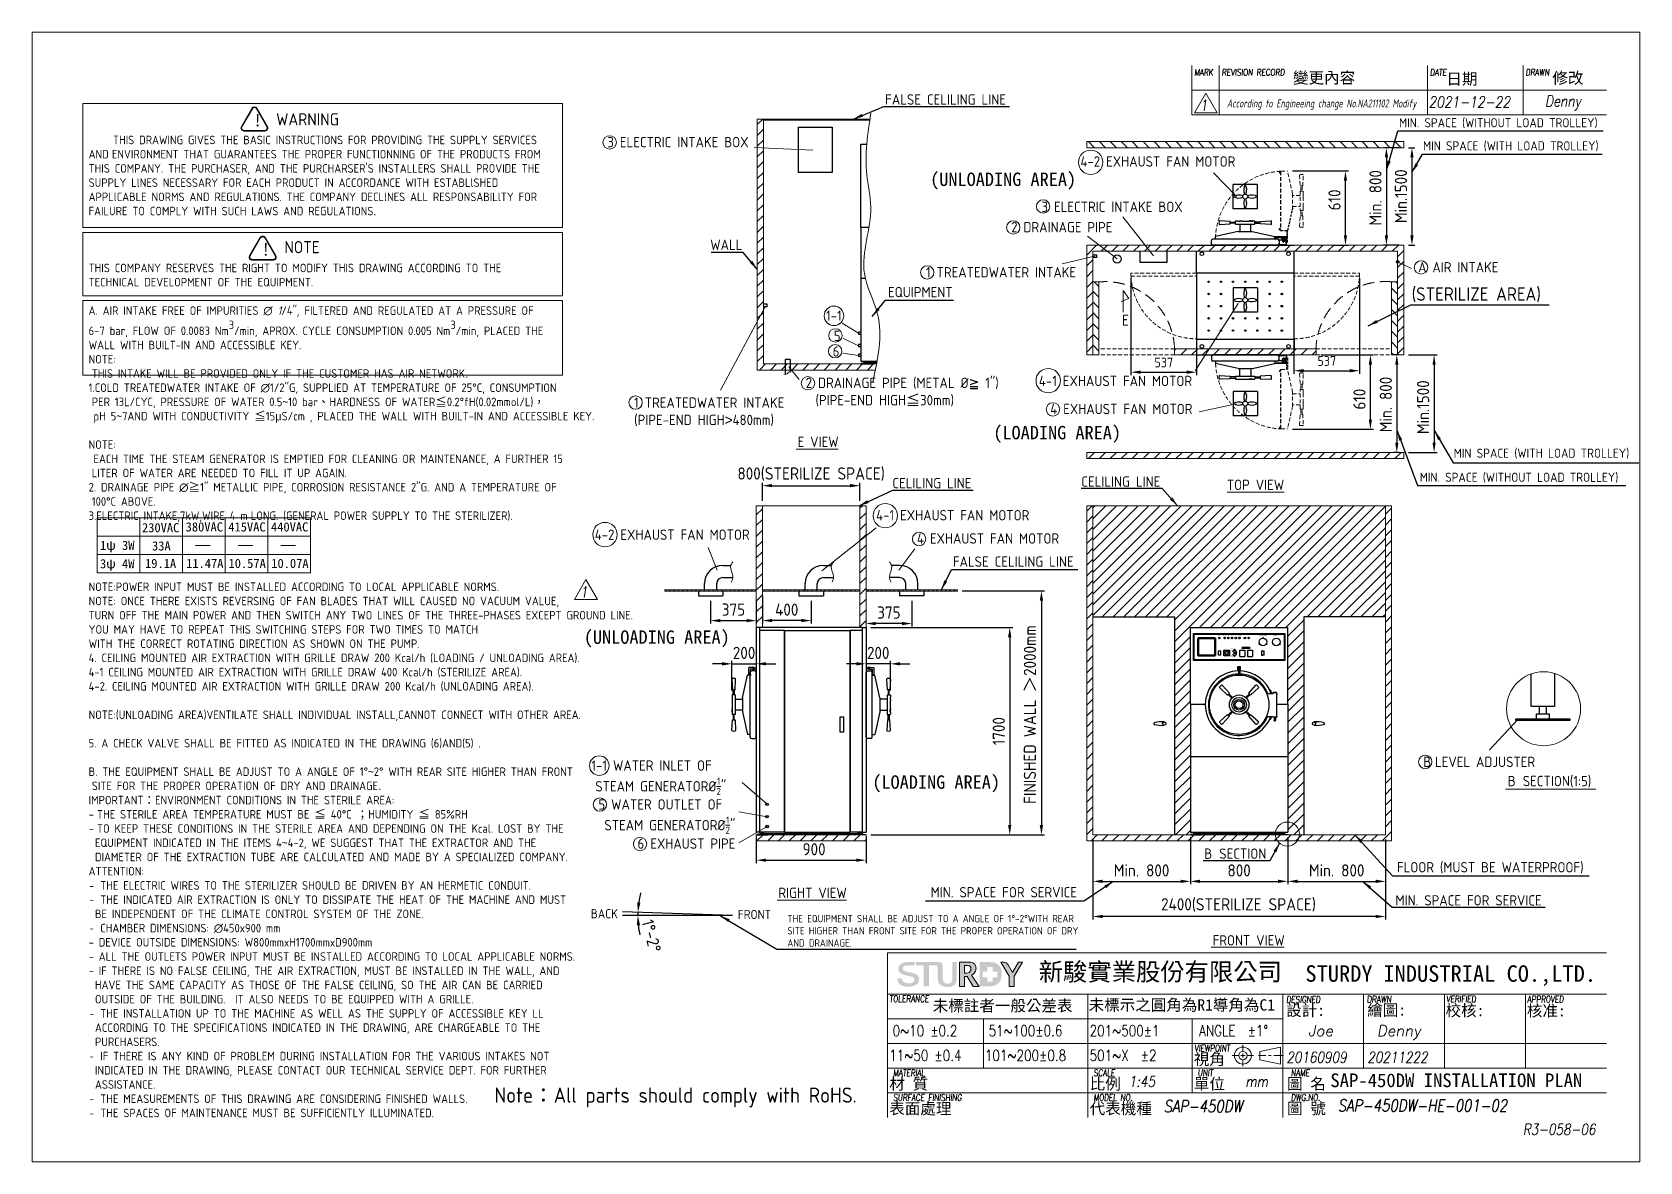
# Model space of a CAD drawing. Header units: millimetres. Extents: x 14108 to 27293, y 41 to 9311.
import ezdxf

# ---------------------------------------------------------------- set-up
doc = ezdxf.new("R2010")
doc.units = ezdxf.units.MM
doc.header["$MEASUREMENT"] = 0
doc.linetypes.add('CENTER2', pattern=[28.575, 19.05, -3.175, 3.175, -3.175])
doc.linetypes.add('HIDDEN', pattern=[9.525, 6.35, -3.175])
doc.layers.get('0').update_dxf_attribs({"lineweight": 25})
for name, color, linetype, lineweight in [('D', 3, 'Continuous', 13), ('F', 7, 'Continuous', 15), ('H', 2, 'HIDDEN', 15), ('S', 4, 'Continuous', 15), ('T', 4, 'Continuous', 15)]:
    doc.layers.add(name, color=color, linetype=linetype, lineweight=lineweight)
doc.layers.add('HI', color=2, linetype='HIDDEN')
doc.styles.get("Standard").update_dxf_attribs({"font": 'KAIU.TTF'})
doc.styles.add('STU25', font='isocp2.shx')
doc.styles.add('Text', font='romans.shx', dxfattribs={"width": 0.8, "oblique": 10})
doc.dimstyles.new('STU25', dxfattribs={"dimscale": 40, "dimtxt": 2.5, "dimasz": 2, "dimexe": 0.6, "dimexo": 1, "dimgap": 1, "dimtad": 1, "dimdsep": 46, "dimtxsty": 'STU25', "dimcen": 2, "dimazin": 2, "dimtfac": 1, "dimtmove": 0, "dimatfit": 3, "dimfxl": 0, "dimtolj": 1, "dimtzin": 0, "dimarcsym": 0})
doc.dimstyles.new('STU25$7', dxfattribs={"dimscale": 40, "dimtxt": 2.5, "dimasz": 2, "dimexe": 1.25, "dimexo": 0.625, "dimgap": 1, "dimtad": 0, "dimdec": 4, "dimdsep": 46, "dimtxsty": 'STU25', "dimcen": 2.5, "dimazin": 2, "dimtfac": 1, "dimtdec": 4, "dimtmove": 0, "dimatfit": 3, "dimfxl": 0, "dimtolj": 1, "dimtzin": 0, "dimarcsym": 0})
pattern_1 = [(45, (238308.325, 23057.37), (-17.6776695, 17.6776695), [])]
pattern_2 = [(135, (238081.19, 22781.9), (-44.194174, -44.194174), [])]
pattern_3 = [(45, (238308.325, 23057.37), (-44.194174, 44.194174), [])]

msp = doc.modelspace()

# ---------------------------------------------------------------- texts
for s, insert, char_height, width, attachment_point in [('{\\fArial|b0|i0|c0|p34;POWER}', (23834.189, 4362.599), 3.5, 19.50054, 1), ('{\\fArial|b0|i0|c0|p34;ADD WATER}', (23888.189, 4360.831), 3.5, 29.9713, 5), ('{\\fArial|b0|i0|c0|p34;HEAT}', (23918.689, 4360.831), 3.5, 19, 5), ('{\\fArial|b0|i0|c0|p34;STERI}.', (23949.768, 4360.831), 3.5, 19, 5), ('{\\fArial|b0|i0|c0|p34;DRY}', (23974.189, 4362.599), 3.5, 14.99983, 1), ('{\\fArial|b0|i0|c0|p34;COMPLETE}', (23996.189, 4362.599), 3.5, 23.49974, 1), ('{\\fArial|b0|i0|c0|p34;CHAMBER PRESSURE GAUGE}', (24165.189, 4362.599), 3.5, 77.43945, 1), ('{\\fArial|b0|i0|c0|p34;JACKET PRESSURE GAUGE}', (24281.189, 4362.599), 3.5, 67.407, 1), ('{\\fArial|b0|i0|c0|p34;ON}', (23842.189, 4241.098), 5, 14.49951, 1), ('{\\fArial|b1|i0|c0|p34;0.9}', (23940.635, 4239.598), 4, 25.84153, 1), ('{\\fArial|b0|i0|c0|p34;PRESSURE CONTROL}', (23941.688, 4254.598), 3.5, 56.4195, 1), ('{\\fArial|b1|i0|c0|p34;1.2}', (23979.188, 4241.598), 4, 11.85227, 1), ('{\\fArial|b0|i0|c0|p34;STERI.}', (24025.653, 4251.598), 3.5, 43.963, 1), ('{\\fArial|b0|i0|c0|p34;TIMER}', (24063.688, 4268.104), 3.5, 59.839, 5), ('{\\fArial|b0|i0|c0|p34;DRY}', (24090.688, 4251.598), 3.5, 35.41234, 1), ('{\\fArial|b0|i0|c0|p34;OFF}', (23840.189, 4197.098), 5, 16.49951, 1), ('{\\fArial|b0|i0|c0|p34;EMERGENCY}', (23891.188, 4188.598), 3.5, 23.5, 1), ('\\A1;{\\fArial|b1|i1|c0|p34;kg/cm\\H0.7x;\\S2^  ;}', (23934.688, 4192.598), 4, 25.94918, 1), ('{\\fArial|b1|i0|c0|p34;2.1}', (23940.688, 4200.598), 4, 25.7884, 1)]:
    msp.add_mtext(s, dxfattribs=dict(insert=insert, char_height=char_height, width=width, attachment_point=attachment_point))
at = {"char_height": 5, "attachment_point": 1}
for s, insert in [('{\\fARIAL|b0|i0|c0|p34;LIQUID}', (24190.189, 4241.098)), ('{\\fArial|b0|i0|c0|p34;NORMAL}', (24187.189, 4197.098))]:
    msp.add_mtext(s, dxfattribs=dict(at, insert=insert))
at = {"layer": 'D', "color": 4}
msp.add_text('SAP-450DW INSTALLATION PLAN', height=112.5, dxfattribs=at).set_placement((24755.354, 653.596))
at = {"layer": 'D', "color": 11, "attachment_point": 1}
for s, insert, char_height in [('{\\Fisocp2.shx;\\C3;FALSE CELILING LINE}', (21104.165, 8800.36), 85), ('{\\Fisocp2.shx;\\C3;MIN. SPACE (WITHOUT LOAD TROLLEY)}', (25318.696, 8604.618), 75), ('{\\Fisocp2.shx;\\C3;MIN SPACE (WITH LOAD TROLLEY)}', (25515.576, 8415.044), 75), ('{\\C3;(UNLOADING AREA)}', (21472.987, 8158.12), 110), ('{\\Fisocp2.shx;\\C3;WALL}', (19669.669, 7607.757), 85), ('{\\Fisocp2.shx;\\C3;A AIR INTAKE}', (25474.875, 7423.688), 85), ('{\\Fisocp2.shx;\\C3;EQUIPMENT}', (21127.224, 7220.094), 85), ('{\\Fisocp2.shx;\\C3;(STERILIZE AREA)}', (25422.266, 7216.626), 110), ('{\\C3;(LOADING AREA)}', (21990.932, 6079.526), 110), ('{\\Fisocp2.shx;\\C3;E VIEW}', (20385.837, 5991.878), 85), ('{\\Fisocp2.shx;\\C3;MIN SPACE (WITH LOAD TROLLEY)}', (25767.088, 5893.098), 75), ('{\\Fisocp2.shx;\\C3;MIN. SPACE (WITHOUT LOAD TROLLEY)}', (25488.5, 5695.47), 75), ('{\\Fisocp.shx;\\C3;CELILING LINE}', (21163.528, 5652.379), 85), ('{\\Fisocp.shx;\\C3;CELILING LINE}', (22712.437, 5664.785), 85), ('{\\Fisocp2.shx;\\C3;TOP VIEW}', (23906.09, 5638.641), 85), ('{\\Fisocp2.shx;\\C3;FALSE CELILING LINE}', (21659.248, 5008.397), 85), ('{\\C3;(UNLOADING AREA)}', (18632.471, 4401.294), 110), ('{\\Fisocp2.shx;\\C3;B\\f???|b0|i0|c0|p65; \\Fisocp2.shx;LEVEL ADJUSTER}', (25516.437, 3365.199), 85), ('{\\C3;(LOADING AREA)}', (20998.72, 3211.954), 110), ('{\\Fisocp2.shx;\\C3;B\\f標楷體|b0|i0|c136|p65; \\Fisocp2.shx;SECTION(1:5)}', (26210.504, 3207.98), 85), ('{\\Fisocp2.shx;\\C3;B\\f標楷體|b0|i0|c136|p65; \\Fisocp2.shx;SECTION}', (23721.042, 2612.058), 85), ('{\\Fisocp2.shx;\\C3;FLOOR (MUST BE WATERPROOF)}', (25300.907, 2500.407), 85), ('{\\Fisocp2.shx;\\C3;RIGHT VIEW}', (20228.806, 2290.733), 85), ('{\\Fisocp2.shx;\\C3;MIN. SPACE FOR SERVICE}', (21477.637, 2295.398), 85), ('{\\Fisocp2.shx;\\C3;MIN. SPACE FOR SERVICE}', (25289.46, 2228.931), 85), ('{\\Fisocp2.shx;\\C3;THE EQUIPMENT SHALL BE ADJUST TO A ANGLE OF 1%%d-2%%dWITH REAR \\PSITE HIGHER THAN FRONT SITE FOR THE PROPER OPERATION OF DRY \\PAND DRAINAGE.}', (20302.288, 2066.737), 60), ('{\\Fisocp2.shx;\\C3;FRONT VIEW}', (23789.457, 1900.796), 85)]:
    msp.add_mtext(s, dxfattribs=dict(at, insert=insert, char_height=char_height))
at = {"layer": 'D', "color": 11, "attachment_point": 1, "style": 'STU25'}
for s, insert, char_height in [('{\\f標楷體|b0|i0|c136|p65;!}', (15923.255, 8637.305), 100), ('WARNING', (16109.767, 8645.053), 100), ('{\\A1;}\\P{\\A1;     THIS DRAWING GIVES THE BASIC INSTRUCTIONS FOR PROVIDING THE SUPPLY SERVICES }\\P{\\A1;AND}{\\A1;\\F????; }{\\A1;\\Fisocp2.shx;ENVIRONMENT THAT GUARANTEES THE PROPER FUNCTIONNING OF THE PRODUCTS FROM }\\P{\\A1;\\Fisocp2.shx;THIS COMPANY. THE PURCHASER, AND THE PURCHARSER\'S INSTALLERS SHALL PROVIDE THE }\\P{\\A1;\\Fisocp2.shx;SUPPLY LlNES NECESSARY FOR EACH PRODUCT IN ACCORDANCE WITH ESTABLlSHED }\\P{\\A1;\\Fisocp2.shx;APPLlCABLE NORMS AND REGULATIONS. THE COMPANY DECLlNES ALL RESPONSABILlTY FOR }\\P{\\A1;\\Fisocp2.shx;FAILURE TO COMPLY WITH SUCH LAWS AND REGULATIONS}{\\A1;\\F????;.}\\P{\\A1;\\F????;}\\P{\\A1;\\F????;}\\P{\\A1;\\F????;}\\P{\\A1;\\Fisocp2.shx;THIS COMPANY RESERVES THE RIGHT TO MODIFY THIS DRAWING ACCORDING TO THE }\\P{\\A1;\\Fisocp2.shx;TECHNICAL DEVELOPMENT OF THE EQUIPMENT.}\\P{\\A1;\\Fisocp2.shx;}\\P{\\A1;\\Fisocp2.shx;A. AIR INTAKE FREE OF IMPURITIES ∅ }{\\A1;\\fISOCP2|b0|i1|c0|p2;1}{\\A1;\\Fisocp2.shx;/4"}{\\A1;\\fISOCP2|b0|i1|c0|p2;, }{\\A1;\\Fisocp2.shx;FILTERED AND REGULATED AT A PRESSURE OF }\\P{\\A1;\\Fisocp2.shx;6-7 bar, FLOW OF 0.0083 Nm{\\A1;\\Fisocp2.shx;\\S3^ ;}/min, APROX. CYCLE CONSUMPTION 0.005 Nm{\\A1;\\Fisocp2.shx;\\S3^ ;}/min, PLACED THE }\\P{\\A1;\\Fisocp2.shx;WALL WITH BUILT-IN AND ACCESSIBLE KEY.}\\P{\\A1;\\Fisocp2.shx;NOTE:}\\P{\\A1;\\F????; }{\\A1;\\Fisocp2.shx;THIS INTAKE WILL BE PROVIDED ONLY IF THE CUSTOMER HAS AIR NETWORK}{\\A1;\\fArial|b0|i0|c0|p34;.}\\P{\\A1;\\Fisocp2.shx;1.COLD TREATEDWATER INTAKE OF ∅1/2"G, SUPPLIED AT TEMPERATURE OF 25°C, CONSUMPTION }\\P{\\A1;\\F????; }{\\A1;\\Fisocp2.shx;PER 13L/CYC, PRESSURE OF WATER 0.5}{\\A1;\\f細明體|b0|i0|c136|p49;~}{\\A1;\\Fisocp2.shx;10 bar}{\\A1;\\f標楷體|b0|i0|c136|p65;、}{\\A1;\\Fisocp2.shx;HARDNESS OF WATER}{\\A1;\\f標楷體|b0|i0|c136|p65;≦}{\\A1;\\Fisocp2.shx;0.2°fH(0.02mmol/L)}{\\A1;\\f標楷體|b0|i0|c136|p65;，}\\P{\\A1;\\Fisocp2.shx; pH 5}{\\A1;\\f細明體|b0|i0|c136|p49;~}{\\A1;\\Fisocp2.shx;7AND WITH CONDUCTIVITY }{\\A1;\\f標楷體|b0|i0|c136|p65;≦}{\\A1;\\Fisocp2.shx;15}{\\A1;\\f新細明體|b0|i0|c136|p16;μ}{\\A1;\\Fisocp2.shx;S/cm , PLACED THE WALL WITH BUILT-IN AND ACCESSIBLE KEY.}\\P{\\A1;\\Fisocp2.shx;}\\P{\\A1;\\Fisocp2.shx;NOTE:}\\P{\\A1;\\Fisocp2.shx; EACH TIME THE STEAM GENERATOR IS EMPTIED FOR CLEANING OR MAINTENANCE, A FURTHER 15 }\\P{\\A1;\\F???; }{\\A1;\\Fisocp2.shx;LITER OF WATER ARE NEEDED TO FILL IT UP AGAIN.}\\P{\\A1;\\Fisocp2.shx;2. DRAINAGE PIPE ∅}{\\A1;\\f標楷體|b0|i0|c136|p65;≧}{\\A1;\\Fisocp2.shx;1" METALLIC PIPE, CORROSION RESISTANCE 2"G. AND A TEMPERATURE OF }\\P{\\A1;\\F???; }{\\A1;\\Fisocp2.shx;100°C ABOVE.}\\P{\\A1;\\Fisocp2.shx;3.ELECTRIC INTAKE,7kW,WIRE 4 m}{\\A1;\\F???; }{\\A1;\\Fisocp2.shx;LONG. (GENERAL POWER SUPPLY TO THE STERILIZER).}\\P{\\A1;\\Fisocp2.shx;}\\P{\\A1;\\Fisocp2.shx;}\\P{\\A1;\\Fisocp2.shx;}\\P{\\A1;\\Fisocp2.shx;}\\P{\\A1;\\Fisocp2.shx;NOTE:POWER INPUT MUST BE INSTALLED ACCORDING TO LOCAL APPLICABLE NORMS.}\\P{\\A1;NOTE: ONCE THERE EXISTS REVERSING OF FAN BLADES THAT WILL CAUSED NO VACUUM VALUE, }\\P{\\A1;TURN OFF THE MAIN POWER AND THEN SWITCH ANY TWO LINES OF THE THREE-PHASES EXCEPT GROUND LINE. }\\P{\\A1;YOU MAY HAVE TO REPEAT THIS SWITCHING STEPS FOR TWO TIMES TO MATCH }\\P{\\A1;WITH THE CORRECT ROTATING DIRECTION AS SHOWN ON THE PUMP. }\\P{\\A1;\\Fisocp2.shx;4. CEILING MOUNTED AIR EXTRACTION WITH GRILLE DRAW 200 Kcal/h (LOADING / UNLOADING AREA).}\\P{\\A1;\\Fisocp2.shx;4-1 CEILING MOUNTED AIR EXTRACTION WITH GRILLE DRAW 400 Kcal/h (STERILIZE AREA).}\\P{\\A1;\\Fisocp2.shx;4-2. CEILING MOUNTED AIR EXTRACTION WITH GRILLE DRAW 200 Kcal/h (UNLOADING AREA).}\\P{\\A1;\\Fisocp2.shx;}\\P{\\A1;\\Fisocp2.shx;NOTE:(UNLOADING AREA)VENTILATE SHALL INDIVIDUAL INSTALL,CANNOT CONNECT WITH OTHER AREA.}\\P{\\A1;\\Fisocp2.shx;}\\P{\\A1;\\Fisocp2.shx;5. A CHECK VALVE SHALL BE FITTED AS INDICATED IN THE DRAWING (6)AND(5) .}\\P{\\A1;\\Fisocp2.shx;}\\P{\\A1;\\Fisocp2.shx;B. THE EQUIPMENT SHALL BE ADJUST TO A ANGLE OF 1°}{\\A1;\\f細明體|b0|i0|c136|p49;~}{\\A1;\\Fisocp2.shx;2° WITH REAR SITE HIGHER THAN FRONT }\\P{\\A1;\\F???; }{\\A1;\\Fisocp2.shx;SITE FOR THE PROPER OPERATION OF DRY AND DRAINAGE}{\\A1;\\fArial|b0|i0|c0|p34;.}\\P{\\A1;\\Fisocp2.shx;IMPORTANT}{\\A1;\\f標楷體|b0|i0|c136|p65;：}{\\A1;\\Fisocp2.shx;ENVIRONMENT CONDITIONS IN THE STERILE AREA:}\\P{\\A1;\\Fisocp2.shx;-}{\\A1;\\F???; }{\\A1;\\Fisocp2.shx;THE STERILE AREA TEMPERATURE MUST BE }{\\A1;\\f標楷體|b0|i0|c136|p65;≦}{\\A1;\\Fisocp2.shx; 40°C }{\\A1;\\f標楷體|b0|i0|c136|p65;；}{\\A1;\\Fisocp2.shx;HUMIDITY }{\\A1;\\f標楷體|b0|i0|c136|p65;≦}{\\A1;\\Fisocp2.shx; 85%RH}\\P{\\A1;\\Fisocp2.shx;-}{\\A1;\\F???; }{\\A1;\\Fisocp2.shx;TO KEEP THESE CONDITIONS IN THE STERILE AREA AND DEPENDING ON THE Kcal. LOST BY THE }\\P{\\A1;\\F???;  }{\\A1;\\Fisocp2.shx;EQUIPMENT INDICATED IN THE ITEMS 4}{\\A1;\\f標楷體|b0|i0|c136|p65;~}{\\A1;\\Fisocp2.shx;4-2, WE SUGGEST THAT THE EXTRACTOR AND THE }\\P{\\A1;\\F???;  }{\\A1;\\Fisocp2.shx;DIAMETER OF THE EXTRACTION TUBE ARE CALCULATED AND MADE BY A SPECIALIZED COMPANY.}\\P{\\A1;\\Fisocp2.shx;ATTENTION:}\\P{\\A1;\\f標楷體|b0|i0|c136|p65;- }{\\A1;\\Fisocp2.shx;THE ELECTRIC WIRES TO THE STERILIZER SHOULD BE DRIVEN BY AN HERMETIC CONDUIT.  }\\P{\\A1;\\f標楷體|b0|i0|c136|p65;- }{\\A1;\\Fisocp2.shx;THE INDICATED AIR EXTRACTION IS ONLY TO DISSIPATE THE HEAT OF THE MACHINE AND MUST }\\P{\\A1;\\F???;  }{\\A1;\\Fisocp2.shx;BE INDEPENDENT OF THE CLIMATE CONTROL SYSTEM OF THE ZONE.}\\P{\\A1;\\f標楷體|b0|i0|c136|p65;- }{\\A1;\\Fisocp2.shx;CHAMBER DIMENSIONS: ∅450x900 mm}\\P{\\A1;\\Fisocp2.shx;- DEVICE OUTSIDE DIMENSIONS: W800mmxH1700mmxD900mm}\\P{\\A1;\\Fisocp2.shx;- ALL THE OUTLETS POWER INPUT MUST BE INSTALLED ACCORDING TO LOCAL APPLICABLE NORMS.}\\P{\\A1;\\Fisocp2.shx;- IF THERE IS NO FALSE CEILING, THE AIR EXTRACTION, MUST BE INSTALLED IN THE WALL, AND }\\P{\\A1;\\F???;  }{\\A1;\\Fisocp2.shx;HAVE THE SAME CAPACITY AS THOSE OF THE FALSE CEILING, SO THE AIR CAN BE CARRIED }\\P{\\A1;\\F???;  }{\\A1;\\Fisocp2.shx;OUTSIDE OF THE BUILDING.  IT ALSO NEEDS TO BE EQUIPPED WITH A GRILLE.}\\P{\\A1;\\f標楷體|b0|i0|c136|p65;- }{\\A1;\\Fisocp2.shx;THE INSTALLATION UP TO THE MACHINE AS WELL AS THE SUPPLY OF ACCESSIBLE KEY LL}\\P{\\A1;\\F???;  }{\\A1;\\Fisocp2.shx;ACCORDING TO THE SPECIFICATIONS INDICATED IN THE DRAWING, ARE CHARGEABLE TO THE }\\P{\\A1;\\F???;  }{\\A1;\\Fisocp2.shx;PURCHASERS.}{\\A1;\\fArial|b0|i0|c0|p34; }\\P{\\A1;\\f標楷體|b0|i0|c136|p65;- }{\\A1;\\Fisocp2.shx;IF THERE IS ANY KIND OF PROBLEM DURING INSTALLATION FOR THE VARIOUS INTAKES NOT }\\P{\\A1;\\F???;  }{\\A1;\\Fisocp2.shx;INDICATED IN THE DRAWING, PLEASE CONTACT OUR TECHNICAL SERVICE DEPT. FOR FURTHER }\\P{\\A1;\\F???;  }{\\A1;\\Fisocp2.shx;ASSISTANCE.}\\P{\\A1;\\f標楷體|b0|i0|c136|p65;- }{\\A1;\\Fisocp2.shx;THE MEASUREMENTS OF THIS DRAWING ARE CONSIDERING FINISHED WALLS.}\\P{\\A1;\\f標楷體|b0|i0|c136|p65;- }{\\A1;\\Fisocp2.shx;THE SPACES OF MAINTENANCE MUST BE SUFFICIENTLY ILLUMINATED.}', (14571.631, 8577.446), 70), ('{\\C3;3 ELECTRIC INTAKE BOX}', (18825.823, 8450.96), 85), ('{\\C3;4-2 EXHAUST FAN MOTOR}', (22705.794, 8291.825), 85), ('{\\C3;3 ELECTRIC INTAKE BOX}', (22385.907, 7919.866), 85), ('{\\C3;2 DRAINAGE PIPE}', (22137.58, 7752.731), 85), ('{\\f標楷體|b0|i0|c136|p65;!}', (15990.497, 7576.922), 100), ('NOTE', (16177.01, 7596.291), 100), ('{\\C3;1 TREATEDWATER INTAKE}', (21438.816, 7382.516), 85), ('{\\C3;1-1}', (20619.793, 7026.302), 85), ('{\\C3;5}', (20682.793, 6861.538), 85), ('{\\C3;6}', (20673.439, 6733.14), 85), ('{\\C3;2 DRAINAGE PIPE (METAL %%C\\f新細明體|b0|i0|c136|p18;≧\\Fisocp2.shx; 1")\\P\\f????|b0|i0|c136|p18; \\Fisocp2.shx; (PIPE-END HIGH\\f標楷體|b0|i0|c136|p65;≦\\Fisocp2.shx;30mm)}', (20452.716, 6475.234), 85), ('{\\C3;4-1 EXHAUST FAN MOTOR}', (22364.974, 6490.734), 85), ('{\\C3;1 TREATEDWATER INTAKE\\P(PIPE-END HIGH\\f新細明體|b0|i0|c136|p18;>\\Fisocp2.shx;480mm)}', (19045.383, 6312.72), 85), ('{\\C3;4 EXHAUST FAN MOTOR}', (22458.213, 6260.648), 85), ('{\\f標楷體|b0|i0|c136|p65;230VAC}', (15009.291, 5281.988), 75), ('{\\f標楷體|b0|i0|c136|p65;380VAC}', (15367.175, 5288.174), 75), ('{\\f標楷體|b0|i0|c136|p65;415VAC}', (15717.175, 5288.174), 75), ('{\\f標楷體|b0|i0|c136|p65;440VAC}', (16067.175, 5288.174), 75), ('{\\C3;4-1 EXHAUST FAN MOTOR}', (21030.191, 5388.979), 85), ('{\\C3;4-2 EXHAUST FAN MOTOR}', (18722.38, 5229.356), 85), ('{\\C3;4 EXHAUST FAN MOTOR}', (21364.897, 5198.299), 85), ('{\\f標楷體|b0|i0|c136|p65;1ψ 3W}', (14664.856, 5137.022), 75), ('{\\f標楷體|b0|i0|c136|p65;33A}', (15091.37, 5132.5), 75), ('{\\f標楷體|b0|i0|c136|p65;3ψ 4W}', (14664.856, 4985.95), 75), ('{\\f標楷體|b0|i0|c136|p65;19.1A}', (15034.234, 4988.619), 75), ('{\\f標楷體|b0|i0|c136|p65;11.47A}', (15371.062, 4988.619), 75), ('{\\f標楷體|b0|i0|c136|p65;10.57A}', (15718.76, 4988.619), 75), ('{\\f標楷體|b0|i0|c136|p65;10.07A}', (16069.594, 4988.619), 75), ('\\A1;{\\C3;1-1 WATER INLET OF \\P\\f????|b0|i0|c0|p54; \\Fisocp2.shx;STEAM GENERATOR%%C\\H0.7x;\\S1/2;\\H1.429x;"}', (18695.157, 3335.059), 85), ('\\A1;{\\C3;5 WATER OUTLET OF \\P STEAM GENERATOR%%C\\H0.7x;\\S1/2;\\H1.429x;"}', (18752.698, 3016.308), 85), ('{\\C3;6 EXHAUST PIPE}', (19073.533, 2694.319), 85)]:
    msp.add_mtext(s, dxfattribs=dict(at, insert=insert, char_height=char_height))
at = {"layer": 'D', "insert": (23045.733, 6991.504), "char_height": 90, "attachment_point": 1}
msp.add_mtext('{\\Fisocp2.shx;E}', dxfattribs=at)
at = {"layer": 'D', "linetype": 'Continuous', "char_height": 75, "width": 218.181, "attachment_point": 1}
for s, insert in [('{\\Fisocp2.shx;BACK}', (18690.244, 2114.134)), ('{\\Fisocp2.shx;FRONT}', (19895.978, 2108.163))]:
    msp.add_mtext(s, dxfattribs=dict(at, insert=insert))
at = {"layer": 'D', "color": 0, "insert": (17899.667, 650.792), "char_height": 125, "attachment_point": 1, "style": 'STU25'}
msp.add_mtext('Note{\\f標楷體|b0|i0|c136|p65;：}All parts should comply with RoHS.', dxfattribs=at)
at = {"layer": 'F', "color": 1, "lineweight": 15, "style": 'Text', "oblique": 5, "width": 0.8}
for s, p in [('MARK', (23639.33, 8954.057)), ('REVISION RECORD', (23864.33, 8954.057)), ('DATE', (25572.5, 8954.057)), ('DRAWN', (26356.228, 8954.057))]:
    msp.add_text(s, height=54, dxfattribs=at).set_placement(p)
at = {"layer": 'F', "lineweight": -3}
for s, p in [('變更內容', (24448.762, 8889.572)), ('日期', (25706.944, 8880.672)), ('修改', (26576.15, 8887.792))]:
    msp.add_text(s, height=93.4085, dxfattribs=at).set_placement(p)
at = {"layer": 'T', "lineweight": 20, "style": 'Text', "oblique": 10, "width": 0.8}
for s, height, p in [('1', 90, (23685.179, 8664.738)), ('2021-12-22', 92, (25560.998, 8690.866)), ('Denny', 92, (26516.588, 8699.129)), ('1', 90, (18601.856, 4672.05)), ('20160909', 90, (24395.611, 853.812)), ('20211222', 90, (25059.361, 853.812)), ('1:45', 90, (23101.958, 654.934)), ('mm', 90, (24058.575, 655.189)), ('SAP-450DW', 99, (23388.918, 447.332)), ('SAP-450DW-HE-001-02', 99, (24816.697, 453.626))]:
    msp.add_text(s, height=height, dxfattribs=at).set_placement(p)
at = {"layer": 'T', "lineweight": 20, "style": 'Text', "oblique": 10}
for s, p in [('Joe', (24572.93, 1071.724)), ('Denny', (25137.985, 1071.724))]:
    msp.add_text(s, height=90, dxfattribs=at).set_placement(p)
at = {"layer": 'T', "linetype": 'Continuous', "lineweight": 20, "attachment_point": 1, "style": 'Text'}
for s, insert, char_height in [('{\\Fisocp2.shx|c136;According to Engineeing change No.NA211102 Modify}', (23907.363, 8758.358), 65), ('{R3-058-06}', (26334.269, 352.585), 90)]:
    msp.add_mtext(s, dxfattribs=dict(at, insert=insert, char_height=char_height))

# ---------------------------------------------------------------- blocks, each defined once
blk = doc.blocks.new('*D4')
at = {"layer": 'D', "color": 0, "lineweight": -2}
for p, q in [((25397, 6662), (25630, 6662)), ((25606, 6582), (25606, 5942)), ((25397, 5862), (25630, 5862))]:
    blk.add_line(p, q, dxfattribs=at)
at = {"layer": 'D', "color": 0}
for points in [[(25619, 6582), (25593, 6582), (25606, 6662)], [(25593, 5942), (25619, 5942), (25606, 5862)]]:
    blk.add_solid(points, dxfattribs=at)
at = {"layer": 'Defpoints', "color": 0}
for p in [(25357, 6662), (25357, 5862), (25606, 5862)]:
    blk.add_point(p, dxfattribs=at)
at = {"layer": 'D', "color": 0, "insert": (25516, 6233), "char_height": 100, "attachment_point": 5, "rotation": 90, "style": 'STU25'}
blk.add_mtext('\\A1;{\\Fisocp2.shx;Min.1500}', dxfattribs=at)
blk = doc.blocks.new('*D5')
at = {"layer": 'D', "color": 0, "lineweight": -2}
for p, q in [((24407, 2706), (24407, 2318)), ((25207, 2685), (25207, 2318)), ((24487, 2342), (25127, 2342))]:
    blk.add_line(p, q, dxfattribs=at)
at = {"layer": 'D', "color": 0}
for points in [[(24487, 2356), (24487, 2329), (24407, 2342)], [(25127, 2329), (25127, 2356), (25207, 2342)]]:
    blk.add_solid(points, dxfattribs=at)
at = {"layer": 'Defpoints', "color": 0}
for p in [(24407, 2746), (25207, 2725), (25207, 2342)]:
    blk.add_point(p, dxfattribs=at)
at = {"layer": 'D', "color": 0, "insert": (24807, 2432), "char_height": 100, "attachment_point": 5, "style": 'STU25'}
blk.add_mtext('\\A1;Min. 800', dxfattribs=at)
blk = doc.blocks.new('*D6')
at = {"layer": 'D', "color": 0, "lineweight": -2}
for p, q in [((22807, 2685), (22807, 2318)), ((23607, 2706), (23607, 2318)), ((22887, 2342), (23527, 2342))]:
    blk.add_line(p, q, dxfattribs=at)
at = {"layer": 'D', "color": 0}
for points in [[(22887, 2356), (22887, 2329), (22807, 2342)], [(23527, 2329), (23527, 2356), (23607, 2342)]]:
    blk.add_solid(points, dxfattribs=at)
at = {"layer": 'Defpoints', "color": 0}
for p in [(22807, 2725), (23607, 2746), (23607, 2342)]:
    blk.add_point(p, dxfattribs=at)
at = {"layer": 'D', "color": 0, "insert": (23207, 2432), "char_height": 100, "attachment_point": 5, "style": 'STU25'}
blk.add_mtext('\\A1;Min. 800', dxfattribs=at)
blk = doc.blocks.new('*D7')
at = {"layer": 'D', "color": 0, "linetype": 'Continuous', "lineweight": -2}
for p, q in [((19672, 4645), (19672, 4458)), ((20047, 4645), (20047, 4458)), ((19752, 4482), (19967, 4482))]:
    blk.add_line(p, q, dxfattribs=at)
at = {"layer": 'D', "color": 0}
for points in [[(19752, 4495), (19752, 4468), (19672, 4482)], [(19967, 4468), (19967, 4495), (20047, 4482)]]:
    blk.add_solid(points, dxfattribs=at)
at = {"layer": 'Defpoints', "color": 0}
for p in [(19672, 4685), (20047, 4685), (20047, 4482)]:
    blk.add_point(p, dxfattribs=at)
at = {"layer": 'D', "color": 0, "insert": (19860, 4572), "char_height": 100, "attachment_point": 5, "style": 'STU25'}
blk.add_mtext('\\A1;375', dxfattribs=at)
blk = doc.blocks.new('*D8')
at = {"layer": 'D', "color": 0, "linetype": 'Continuous', "lineweight": -2}
for p, q in [((21322, 4645), (21322, 4434)), ((20947, 4466), (20947, 4482)), ((21242, 4458), (21027, 4458))]:
    blk.add_line(p, q, dxfattribs=at)
at = {"layer": 'D', "color": 0}
for points in [[(21027, 4471), (21027, 4444), (20947, 4458)], [(21242, 4444), (21242, 4471), (21322, 4458)]]:
    blk.add_solid(points, dxfattribs=at)
at = {"layer": 'Defpoints', "color": 0}
for p in [(21322, 4685), (20947, 4458), (20947, 4426)]:
    blk.add_point(p, dxfattribs=at)
at = {"layer": 'D', "color": 0, "insert": (21135, 4548), "char_height": 100, "attachment_point": 5, "style": 'STU25'}
blk.add_mtext('\\A1;375', dxfattribs=at)
blk = doc.blocks.new('*D9')
at = {"layer": 'D', "color": 0, "lineweight": -2}
for p, q in [((24678, 6662), (25108, 6662)), ((25084, 6132), (25084, 6582)), ((24445, 6052), (25108, 6052))]:
    blk.add_line(p, q, dxfattribs=at)
at = {"layer": 'D', "color": 0}
for points in [[(25097, 6582), (25070, 6582), (25084, 6662)], [(25070, 6132), (25097, 6132), (25084, 6052)]]:
    blk.add_solid(points, dxfattribs=at)
at = {"layer": 'Defpoints', "color": 0}
for p in [(24638, 6662), (25084, 6662), (24405, 6052)]:
    blk.add_point(p, dxfattribs=at)
at = {"layer": 'D', "color": 0, "insert": (24994, 6299), "char_height": 100, "attachment_point": 5, "rotation": 90, "style": 'STU25'}
blk.add_mtext('\\A1;610', dxfattribs=at)
blk = doc.blocks.new('*D10')
at = {"layer": 'D', "color": 0, "lineweight": -2}
for p, q in [((25317, 6662), (25276, 6662)), ((25300, 6582), (25300, 5942)), ((25317, 5862), (25276, 5862))]:
    blk.add_line(p, q, dxfattribs=at)
at = {"layer": 'D', "color": 0}
for points in [[(25314, 6582), (25287, 6582), (25300, 6662)], [(25287, 5942), (25314, 5942), (25300, 5862)]]:
    blk.add_solid(points, dxfattribs=at)
at = {"layer": 'Defpoints', "color": 0}
for p in [(25357, 6662), (25300, 5862), (25357, 5862)]:
    blk.add_point(p, dxfattribs=at)
at = {"layer": 'D', "color": 0, "insert": (25210, 6255), "char_height": 100, "attachment_point": 5, "rotation": 90, "style": 'STU25'}
blk.add_mtext('\\A1;{\\Fisocp2.shx;Min. 800}', dxfattribs=at)
blk = doc.blocks.new('*D11')
at = {"layer": 'D', "color": 0, "lineweight": -2}
for p, q in [((20047, 2708), (20047, 2492)), ((20947, 2708), (20947, 2492)), ((20127, 2516), (20867, 2516))]:
    blk.add_line(p, q, dxfattribs=at)
at = {"layer": 'D', "color": 0}
for points in [[(20127, 2529), (20127, 2503), (20047, 2516)], [(20867, 2503), (20867, 2529), (20947, 2516)]]:
    blk.add_solid(points, dxfattribs=at)
at = {"layer": 'Defpoints', "color": 0}
for p in [(20047, 2748), (20947, 2748), (20947, 2516)]:
    blk.add_point(p, dxfattribs=at)
at = {"layer": 'D', "color": 0, "insert": (20521, 2606), "char_height": 100, "attachment_point": 5, "style": 'STU25'}
blk.add_mtext('\\A1;900', dxfattribs=at)
blk = doc.blocks.new('*D12')
at = {"layer": 'D', "color": 0, "lineweight": -2}
for p, q in [((25397, 8362), (25448, 8362)), ((25424, 8282), (25424, 7642)), ((25397, 7562), (25448, 7562))]:
    blk.add_line(p, q, dxfattribs=at)
at = {"layer": 'D', "color": 0}
for points in [[(25438, 8282), (25411, 8282), (25424, 8362)], [(25411, 7642), (25438, 7642), (25424, 7562)]]:
    blk.add_solid(points, dxfattribs=at)
at = {"layer": 'Defpoints', "color": 0}
for p in [(25357, 8362), (25357, 7562), (25424, 7562)]:
    blk.add_point(p, dxfattribs=at)
at = {"layer": 'D', "color": 0, "insert": (25334, 7964), "char_height": 100, "attachment_point": 5, "rotation": 90, "style": 'STU25'}
blk.add_mtext('\\A1;{\\Fisocp2.shx;Min.1500}', dxfattribs=at)
blk = doc.blocks.new('*D13')
at = {"layer": 'D', "color": 0, "lineweight": -2}
for p, q in [((25317, 8362), (25191, 8362)), ((25215, 8282), (25215, 7642)), ((25317, 7562), (25191, 7562))]:
    blk.add_line(p, q, dxfattribs=at)
at = {"layer": 'D', "color": 0}
for points in [[(25228, 8282), (25202, 8282), (25215, 8362)], [(25202, 7642), (25228, 7642), (25215, 7562)]]:
    blk.add_solid(points, dxfattribs=at)
at = {"layer": 'Defpoints', "color": 0}
for p in [(25357, 8362), (25215, 7562), (25357, 7562)]:
    blk.add_point(p, dxfattribs=at)
at = {"layer": 'D', "color": 0, "insert": (25125, 7951), "char_height": 100, "attachment_point": 5, "rotation": 90, "style": 'STU25'}
blk.add_mtext('\\A1;{\\Fisocp2.shx;Min. 800}', dxfattribs=at)
blk = doc.blocks.new('*D14')
at = {"layer": 'D', "color": 0, "lineweight": -2}
for p, q in [((24444, 8172), (24903, 8172)), ((24879, 7642), (24879, 8092)), ((24783, 7562), (24903, 7562))]:
    blk.add_line(p, q, dxfattribs=at)
at = {"layer": 'D', "color": 0}
for points in [[(24892, 8092), (24866, 8092), (24879, 8172)], [(24866, 7642), (24892, 7642), (24879, 7562)]]:
    blk.add_solid(points, dxfattribs=at)
at = {"layer": 'Defpoints', "color": 0}
for p in [(24404, 8172), (24879, 8172), (24743, 7562)]:
    blk.add_point(p, dxfattribs=at)
at = {"layer": 'D', "color": 0, "insert": (24789, 7934), "char_height": 100, "attachment_point": 5, "rotation": 90, "style": 'STU25'}
blk.add_mtext('\\A1;610', dxfattribs=at)
blk = doc.blocks.new('*D15')
at = {"layer": 'D', "color": 0, "lineweight": -2}
for p, q in [((20097, 4685), (20097, 4458)), ((20497, 4645), (20497, 4458)), ((20417, 4482), (20177, 4482))]:
    blk.add_line(p, q, dxfattribs=at)
at = {"layer": 'D', "color": 0}
for points in [[(20177, 4496), (20177, 4469), (20097, 4482)], [(20417, 4469), (20417, 4496), (20497, 4482)]]:
    blk.add_solid(points, dxfattribs=at)
at = {"layer": 'Defpoints', "color": 0}
for p in [(20097, 4725), (20497, 4685), (20097, 4482)]:
    blk.add_point(p, dxfattribs=at)
at = {"layer": 'D', "color": 0, "insert": (20297, 4572), "char_height": 100, "attachment_point": 5, "style": 'STU25'}
blk.add_mtext('\\A1;400', dxfattribs=at)
blk = doc.blocks.new('*D16')
at = {"layer": 'D', "color": 0, "lineweight": -2}
for p, q in [((23607, 2706), (23607, 2318)), ((24407, 2706), (24407, 2318)), ((23687, 2342), (24327, 2342))]:
    blk.add_line(p, q, dxfattribs=at)
at = {"layer": 'D', "color": 0}
for points in [[(23687, 2356), (23687, 2329), (23607, 2342)], [(24327, 2329), (24327, 2356), (24407, 2342)]]:
    blk.add_solid(points, dxfattribs=at)
at = {"layer": 'Defpoints', "color": 0}
for p in [(23607, 2746), (24407, 2746), (24407, 2342)]:
    blk.add_point(p, dxfattribs=at)
at = {"layer": 'D', "color": 0, "insert": (24007, 2432), "char_height": 100, "attachment_point": 5, "style": 'STU25'}
blk.add_mtext('\\A1;800', dxfattribs=at)
blk = doc.blocks.new('*D17')
at = {"layer": 'D', "color": 0, "lineweight": -2}
for p, q in [((20987, 4425), (22150, 4425)), ((22126, 4345), (22126, 2805)), ((20987, 2725), (22150, 2725))]:
    blk.add_line(p, q, dxfattribs=at)
at = {"layer": 'D', "color": 0}
for points in [[(22139, 4345), (22112, 4345), (22126, 4425)], [(22112, 2805), (22139, 2805), (22126, 2725)]]:
    blk.add_solid(points, dxfattribs=at)
at = {"layer": 'Defpoints', "color": 0}
for p in [(20947, 4425), (20947, 2725), (22126, 2725)]:
    blk.add_point(p, dxfattribs=at)
at = {"layer": 'D', "color": 0, "insert": (22036, 3575), "char_height": 100, "attachment_point": 5, "rotation": 90, "style": 'STU25'}
blk.add_mtext('\\A1;1700', dxfattribs=at)
blk = doc.blocks.new('*D18')
at = {"layer": 'D', "color": 0, "lineweight": -2}
for p, q in [((19767, 4127), (19687, 4127)), ((19847, 3909), (19847, 4151)), ((19847, 4127), (20047, 4127)), ((20047, 4122), (20047, 4103)), ((20127, 4127), (20207, 4127))]:
    blk.add_line(p, q, dxfattribs=at)
at = {"layer": 'D', "color": 0}
for points in [[(19767, 4114), (19767, 4141), (19847, 4127)], [(20127, 4141), (20127, 4114), (20047, 4127)]]:
    blk.add_solid(points, dxfattribs=at)
at = {"layer": 'Defpoints', "color": 0}
for p in [(20047, 4162), (20047, 4127), (19847, 3869)]:
    blk.add_point(p, dxfattribs=at)
at = {"layer": 'D', "color": 0, "insert": (19947, 4217), "char_height": 100, "attachment_point": 5, "style": 'STU25'}
blk.add_mtext('\\A1;200', dxfattribs=at)
blk = doc.blocks.new('*D19')
at = {"layer": 'D', "color": 0, "lineweight": -2}
for p, q in [((20867, 4127), (20787, 4127)), ((21147, 4127), (20947, 4127)), ((20947, 4122), (20947, 4103)), ((21147, 3909), (21147, 4151)), ((21227, 4127), (21307, 4127))]:
    blk.add_line(p, q, dxfattribs=at)
at = {"layer": 'D', "color": 0}
for points in [[(20867, 4114), (20867, 4141), (20947, 4127)], [(21227, 4141), (21227, 4114), (21147, 4127)]]:
    blk.add_solid(points, dxfattribs=at)
at = {"layer": 'Defpoints', "color": 0}
for p in [(20947, 4162), (20947, 4127), (21147, 3869)]:
    blk.add_point(p, dxfattribs=at)
at = {"layer": 'D', "color": 0, "insert": (21047, 4217), "char_height": 100, "attachment_point": 5, "style": 'STU25'}
blk.add_mtext('\\A1;200', dxfattribs=at)
blk = doc.blocks.new('*D20')
at = {"layer": 'D', "color": 0, "lineweight": -2}
for p, q in [((21737, 4725), (22410, 4725)), ((22386, 4645), (22386, 2804)), ((20987, 2724), (22410, 2724))]:
    blk.add_line(p, q, dxfattribs=at)
at = {"layer": 'D', "color": 0}
for points in [[(22399, 4645), (22372, 4645), (22386, 4725)], [(22372, 2804), (22399, 2804), (22386, 2724)]]:
    blk.add_solid(points, dxfattribs=at)
at = {"layer": 'Defpoints', "color": 0}
for p in [(21697, 4725), (20947, 2724), (22386, 2724)]:
    blk.add_point(p, dxfattribs=at)
at = {"layer": 'D', "color": 0, "insert": (22241, 2977), "char_height": 100, "attachment_point": 1, "rotation": 90, "style": 'STU25'}
blk.add_mtext('\\A1;{\\Fisocp2.shx;FINISHED WALL \\f新細明體|b0|i0|c136|p16;＞\\Fisocp2.shx;2000mm}', dxfattribs=at)
blk = doc.blocks.new('*D21')
at = {"layer": 'D', "color": 0, "linetype": 'Continuous', "lineweight": -2}
for start, end in [(166.1738, 172.0869), (178, 180), (185.9131, 191.8262)]:
    blk.add_arc((19852, 2062), 776, start, end, dxfattribs=at)
at = {"layer": 'D', "color": 0}
for points in [[(19070, 2170), (19097, 2167), (19077, 2089)], [(19094, 1983), (19067, 1981), (19076, 2062)]]:
    blk.add_solid(points, dxfattribs=at)
at = {"layer": 'Defpoints', "color": 0}
for p in [(18951, 2093), (18951, 2062), (19076, 2080), (19852, 2062), (19852, 2062)]:
    blk.add_point(p, dxfattribs=at)
at = {"layer": 'D', "color": 0, "insert": (19187, 1895), "char_height": 100, "attachment_point": 5, "rotation": 284.0564, "style": 'STU25'}
blk.add_mtext('1%%D-2%%D', dxfattribs=at)
blk = doc.blocks.new('*D22')
at = {"layer": 'D', "color": 0, "lineweight": -2}
for p, q in [((22807, 2685), (22807, 2030)), ((25207, 2685), (25207, 2030)), ((25127, 2054), (22887, 2054))]:
    blk.add_line(p, q, dxfattribs=at)
at = {"layer": 'D', "color": 0}
for points in [[(22887, 2067), (22887, 2041), (22807, 2054)], [(25127, 2041), (25127, 2067), (25207, 2054)]]:
    blk.add_solid(points, dxfattribs=at)
at = {"layer": 'Defpoints', "color": 0}
for p in [(22807, 2725), (25207, 2725), (22807, 2054)]:
    blk.add_point(p, dxfattribs=at)
at = {"layer": 'D', "color": 0, "insert": (24002, 2149), "char_height": 100, "attachment_point": 5, "style": 'STU25'}
blk.add_mtext('\\A1;{\\Fisocp2.shx;2400(STERILIZE SPACE)}', dxfattribs=at)
blk = doc.blocks.new('*D23')
at = {"layer": 'D', "color": 0, "lineweight": -2}
for p, q in [((20097, 5465), (20097, 5613)), ((20177, 5589), (20817, 5589)), ((20897, 5465), (20897, 5613))]:
    blk.add_line(p, q, dxfattribs=at)
at = {"layer": 'D', "color": 0}
for points in [[(20177, 5603), (20177, 5576), (20097, 5589)], [(20817, 5576), (20817, 5603), (20897, 5589)]]:
    blk.add_solid(points, dxfattribs=at)
at = {"layer": 'Defpoints', "color": 0}
for p in [(20897, 5589), (20097, 5425), (20897, 5425)]:
    blk.add_point(p, dxfattribs=at)
at = {"layer": 'D', "color": 0, "insert": (20497, 5684), "char_height": 100, "attachment_point": 5, "style": 'STU25'}
blk.add_mtext('\\A1;{\\Fisocp2.shx;800(STERILIZE SPACE)}', dxfattribs=at)
blk = doc.blocks.new('新駿LOGO')
at = {"layer": 'F'}
h = blk.add_hatch(color=256, dxfattribs=at)
edge = h.paths.add_edge_path()
edge.add_spline(control_points=[(-529.05, -442.14), (-529.05, -442.31), (-529.02, -442.45), (-528.95, -442.56), (-528.89, -442.68), (-528.8, -442.78), (-528.69, -442.85), (-528.57, -442.93), (-528.44, -442.98), (-528.29, -443.01), (-528.15, -443.05), (-527.99, -443.07), (-527.81, -443.07), (-527.62, -443.07), (-527.47, -443.05), (-527.33, -443.01), (-527.2, -442.97), (-527.09, -442.92), (-527.01, -442.86), (-526.93, -442.8), (-526.87, -442.73), (-526.83, -442.65), (-526.8, -442.57), (-526.78, -442.49), (-526.78, -442.41), (-526.78, -442.25), (-526.82, -442.13), (-526.91, -442.05), (-526.99, -441.97), (-527.08, -441.91), (-527.18, -441.88), (-527.36, -441.83), (-527.56, -441.77), (-527.79, -441.72), (-528.02, -441.67), (-528.3, -441.61), (-528.64, -441.53), (-528.85, -441.48), (-529.02, -441.41), (-529.16, -441.34), (-529.3, -441.26), (-529.41, -441.17), (-529.5, -441.07), (-529.58, -440.98), (-529.64, -440.87), (-529.67, -440.77), (-529.7, -440.66), (-529.72, -440.55), (-529.72, -440.43), (-529.72, -440.22), (-529.67, -440.03), (-529.57, -439.87), (-529.46, -439.71), (-529.33, -439.58), (-529.16, -439.47), (-528.99, -439.37), (-528.85, -439.31), (-528.64, -439.26), (-528.43, -439.21), (-528.13, -439.2), (-527.91, -439.2), (-527.66, -439.2), (-526.73, -439.2), (-526.73, -439.2), (-526.73, -439.2), (-526.73, -439.81), (-526.73, -439.81), (-526.73, -439.81), (-528.14, -439.8), (-528.28, -439.83), (-528.39, -439.85), (-528.48, -439.86), (-528.56, -439.9), (-528.65, -439.94), (-528.72, -440), (-528.78, -440.07), (-528.84, -440.14), (-528.87, -440.23), (-528.87, -440.34), (-528.87, -440.5), (-528.81, -440.62), (-528.7, -440.7), (-528.6, -440.79), (-528.46, -440.85), (-528.28, -440.9), (-528.27, -440.9), (-528.19, -440.92), (-528.07, -440.95), (-527.94, -440.98), (-527.8, -441.01), (-527.65, -441.05), (-527.49, -441.09), (-527.34, -441.12), (-527.19, -441.16), (-527.04, -441.19), (-526.94, -441.21), (-526.87, -441.23), (-526.71, -441.27), (-526.58, -441.34), (-526.46, -441.41), (-526.34, -441.49), (-526.24, -441.58), (-526.16, -441.67), (-526.08, -441.77), (-526.02, -441.88), (-525.98, -441.99), (-525.94, -442.1), (-525.92, -442.22), (-525.92, -442.33), (-525.92, -442.57), (-525.98, -442.78), (-526.09, -442.95), (-526.2, -443.12), (-526.35, -443.26), (-526.53, -443.37), (-526.71, -443.48), (-526.92, -443.55), (-527.15, -443.61), (-527.39, -443.66), (-527.62, -443.68), (-527.87, -443.68), (-528.14, -443.68), (-528.41, -443.65), (-528.65, -443.59), (-528.9, -443.53), (-529.11, -443.44), (-529.3, -443.31), (-529.48, -443.19), (-529.63, -443.03), (-529.74, -442.83), (-529.84, -442.64), (-529.9, -442.41), (-529.91, -442.14), (-529.91, -442.14), (-529.05, -442.14), (-529.05, -442.14)], knot_values=[0, 0, 0, 0, 1, 1, 1, 2, 2, 2, 3, 3, 3, 4, 4, 4, 5, 5, 5, 6, 6, 6, 7, 7, 7, 8, 8, 8, 9, 9, 9, 10, 10, 10, 11, 11, 11, 12, 12, 12, 13, 13, 13, 14, 14, 14, 15, 15, 15, 16, 16, 16, 17, 17, 17, 18, 18, 18, 19, 19, 19, 20, 20, 20, 21, 21, 21, 22, 22, 22, 23, 23, 23, 24, 24, 24, 25, 25, 25, 26, 26, 26, 27, 27, 27, 28, 28, 28, 29, 29, 29, 30, 30, 30, 31, 31, 31, 32, 32, 32, 33, 33, 33, 34, 34, 34, 35, 35, 35, 36, 36, 36, 37, 37, 37, 38, 38, 38, 39, 39, 39, 40, 40, 40, 41, 41, 41, 42, 42, 42, 43, 43, 43, 44, 44, 44, 45, 45, 45, 45], degree=3, periodic=0)
edge = h.paths.add_edge_path()
edge.add_spline(control_points=[(-522.53, -440.14), (-522.54, -440.04), (-522.57, -439.94), (-522.63, -439.9), (-522.77, -439.79), (-522.9, -439.81), (-522.9, -439.81), (-522.9, -439.81), (-523.02, -439.81), (-523.02, -439.81), (-523.02, -439.81), (-524.14, -439.81), (-524.14, -439.81), (-524.14, -439.81), (-524.14, -443.62), (-524.14, -443.62), (-524.14, -443.62), (-525.06, -443.62), (-525.06, -443.62), (-525.06, -443.62), (-525.06, -439.81), (-525.06, -439.81), (-525.06, -439.81), (-526.47, -439.81), (-526.47, -439.81), (-526.47, -439.81), (-526.47, -439.2), (-526.47, -439.2), (-526.47, -439.2), (-522.39, -439.2), (-522.39, -439.2)], knot_values=[5.578051, 5.578051, 5.578051, 5.578051, 6, 6, 6, 7, 7, 7, 8, 8, 8, 9, 9, 9, 10, 10, 10, 11, 11, 11, 12, 12, 12, 13, 13, 13, 14, 14, 14, 15, 15, 15, 15], degree=3, periodic=0)
edge.add_spline(control_points=[(-522.4, -439.2), (-522.31, -439.2), (-522.22, -439.2), (-522.22, -439.2), (-522.22, -439.2), (-521.96, -439.19), (-521.76, -439.41), (-521.58, -439.61), (-521.61, -439.85), (-521.61, -439.85), (-521.61, -439.85), (-521.61, -441.92), (-521.61, -441.92), (-521.61, -442.41), (-521.52, -442.73), (-521.36, -442.89), (-521.19, -443.05), (-520.97, -443.13), (-520.71, -443.13), (-520.45, -443.13), (-520.24, -443.05), (-520.09, -442.89), (-519.93, -442.74), (-519.86, -442.43), (-519.86, -441.98), (-519.86, -441.98), (-519.86, -439.2), (-519.86, -439.2), (-519.86, -439.2), (-519.05, -439.2), (-519.05, -439.2), (-519.05, -439.2), (-519.05, -441.92), (-519.05, -441.92), (-519.05, -442.43), (-519.12, -442.8), (-519.25, -443.02), (-519.38, -443.24), (-519.56, -443.42), (-519.8, -443.54), (-520.05, -443.67), (-520.35, -443.74), (-520.73, -443.74), (-521.09, -443.74), (-521.41, -443.68), (-521.67, -443.56), (-521.93, -443.44), (-522.14, -443.26), (-522.3, -443.03), (-522.45, -442.8), (-522.53, -442.42), (-522.53, -441.91), (-522.53, -441.91), (-522.53, -440.92), (-522.53, -440.14)], knot_values=[0.44538, 0.44538, 0.44538, 0.44538, 1, 1, 1, 2, 2, 2, 3, 3, 3, 4, 4, 4, 5, 5, 5, 6, 6, 6, 7, 7, 7, 8, 8, 8, 9, 9, 9, 10, 10, 10, 11, 11, 11, 12, 12, 12, 13, 13, 13, 14, 14, 14, 15, 15, 15, 16, 16, 16, 17, 17, 17, 17.603917, 17.603917, 17.603917, 17.603917], degree=3, periodic=0)
h = blk.add_hatch(color=256, dxfattribs=at)
edge = h.paths.add_edge_path()
edge.add_spline(control_points=[(-522.22, -439.2), (-522.22, -439.2), (-526.47, -439.2), (-526.47, -439.2)], knot_values=[14, 14, 14, 14, 15, 15, 15, 15], degree=3, periodic=0)
edge.add_spline(control_points=[(-526.47, -439.2), (-526.47, -439.2), (-526.47, -439.81), (-526.47, -439.81)], knot_values=[13, 13, 13, 13, 14, 14, 14, 14], degree=3, periodic=0)
edge.add_spline(control_points=[(-526.47, -439.81), (-526.47, -439.81), (-525.06, -439.81), (-525.06, -439.81)], knot_values=[12, 12, 12, 12, 13, 13, 13, 13], degree=3, periodic=0)
edge.add_spline(control_points=[(-525.06, -439.81), (-525.06, -439.81), (-525.06, -443.62), (-525.06, -443.62)], knot_values=[11, 11, 11, 11, 12, 12, 12, 12], degree=3, periodic=0)
edge.add_spline(control_points=[(-525.06, -443.62), (-525.06, -443.62), (-524.14, -443.62), (-524.14, -443.62)], knot_values=[10, 10, 10, 10, 11, 11, 11, 11], degree=3, periodic=0)
edge.add_spline(control_points=[(-524.14, -443.62), (-524.14, -443.62), (-524.14, -439.81), (-524.14, -439.81)], knot_values=[9, 9, 9, 9, 10, 10, 10, 10], degree=3, periodic=0)
edge.add_spline(control_points=[(-524.14, -439.81), (-524.14, -439.81), (-523.02, -439.81), (-523.02, -439.81)], knot_values=[8, 8, 8, 8, 9, 9, 9, 9], degree=3, periodic=0)
edge.add_spline(control_points=[(-523.02, -439.81), (-523.02, -439.81), (-522.9, -439.81), (-522.9, -439.81)], knot_values=[7, 7, 7, 7, 8, 8, 8, 8], degree=3, periodic=0)
edge.add_spline(control_points=[(-522.9, -439.81), (-522.9, -439.81), (-522.77, -439.79), (-522.63, -439.9)], knot_values=[6, 6, 6, 6, 7, 7, 7, 7], degree=3, periodic=0)
edge.add_spline(control_points=[(-522.63, -439.9), (-522.57, -439.94), (-522.54, -440.04), (-522.53, -440.14)], knot_values=[5.578051, 5.578051, 5.578051, 5.578051, 6, 6, 6, 6], degree=3, periodic=0)
edge.add_spline(control_points=[(-522.53, -440.14), (-522.53, -440.92), (-522.53, -441.91), (-522.53, -441.91)], knot_values=[17, 17, 17, 17, 17.603917, 17.603917, 17.603917, 17.603917], degree=3, periodic=0)
edge.add_spline(control_points=[(-522.53, -441.91), (-522.53, -442.42), (-522.45, -442.8), (-522.3, -443.03)], knot_values=[16, 16, 16, 16, 17, 17, 17, 17], degree=3, periodic=0)
edge.add_spline(control_points=[(-522.3, -443.03), (-522.14, -443.26), (-521.93, -443.44), (-521.67, -443.56)], knot_values=[15, 15, 15, 15, 16, 16, 16, 16], degree=3, periodic=0)
edge.add_spline(control_points=[(-521.67, -443.56), (-521.41, -443.68), (-521.09, -443.74), (-520.73, -443.74)], knot_values=[14, 14, 14, 14, 15, 15, 15, 15], degree=3, periodic=0)
edge.add_spline(control_points=[(-520.73, -443.74), (-520.35, -443.74), (-520.05, -443.67), (-519.8, -443.54)], knot_values=[13, 13, 13, 13, 14, 14, 14, 14], degree=3, periodic=0)
edge.add_spline(control_points=[(-519.8, -443.54), (-519.56, -443.42), (-519.38, -443.24), (-519.25, -443.02)], knot_values=[12, 12, 12, 12, 13, 13, 13, 13], degree=3, periodic=0)
edge.add_spline(control_points=[(-519.25, -443.02), (-519.12, -442.8), (-519.05, -442.43), (-519.05, -441.92)], knot_values=[11, 11, 11, 11, 12, 12, 12, 12], degree=3, periodic=0)
edge.add_spline(control_points=[(-519.05, -441.92), (-519.05, -441.92), (-519.05, -439.2), (-519.05, -439.2)], knot_values=[10, 10, 10, 10, 11, 11, 11, 11], degree=3, periodic=0)
edge.add_spline(control_points=[(-519.05, -439.2), (-519.05, -439.2), (-519.86, -439.2), (-519.86, -439.2)], knot_values=[9, 9, 9, 9, 10, 10, 10, 10], degree=3, periodic=0)
edge.add_spline(control_points=[(-519.86, -439.2), (-519.86, -439.2), (-519.86, -441.98), (-519.86, -441.98)], knot_values=[8, 8, 8, 8, 9, 9, 9, 9], degree=3, periodic=0)
edge.add_spline(control_points=[(-519.86, -441.98), (-519.86, -442.43), (-519.93, -442.74), (-520.09, -442.89)], knot_values=[7, 7, 7, 7, 8, 8, 8, 8], degree=3, periodic=0)
edge.add_spline(control_points=[(-520.09, -442.89), (-520.24, -443.05), (-520.45, -443.13), (-520.71, -443.13)], knot_values=[6, 6, 6, 6, 7, 7, 7, 7], degree=3, periodic=0)
edge.add_spline(control_points=[(-520.71, -443.13), (-520.97, -443.13), (-521.19, -443.05), (-521.36, -442.89)], knot_values=[5, 5, 5, 5, 6, 6, 6, 6], degree=3, periodic=0)
edge.add_spline(control_points=[(-521.36, -442.89), (-521.52, -442.73), (-521.61, -442.41), (-521.61, -441.92)], knot_values=[4, 4, 4, 4, 5, 5, 5, 5], degree=3, periodic=0)
edge.add_spline(control_points=[(-521.61, -441.92), (-521.61, -441.92), (-521.61, -439.85), (-521.61, -439.85)], knot_values=[3, 3, 3, 3, 4, 4, 4, 4], degree=3, periodic=0)
edge.add_spline(control_points=[(-521.61, -439.85), (-521.61, -439.85), (-521.58, -439.61), (-521.76, -439.41)], knot_values=[2, 2, 2, 2, 3, 3, 3, 3], degree=3, periodic=0)
edge.add_spline(control_points=[(-521.76, -439.41), (-521.96, -439.19), (-522.22, -439.2), (-522.22, -439.2)], knot_values=[1, 1, 1, 1, 2, 2, 2, 2], degree=3, periodic=0)
h = blk.add_hatch(color=256, dxfattribs=at)
edge = h.paths.add_edge_path()
edge.add_spline(control_points=[(-518.54, -443.62), (-518.54, -443.62), (-518.54, -439.2), (-518.54, -439.2), (-518.54, -439.2), (-516.88, -439.2), (-516.88, -439.2), (-516.55, -439.2), (-516.29, -439.25), (-516.11, -439.33), (-515.93, -439.41), (-515.79, -439.54), (-515.69, -439.72), (-515.59, -439.89), (-515.54, -440.08), (-515.54, -440.3), (-515.54, -440.56), (-515.61, -440.8), (-515.76, -441.03), (-515.91, -441.26), (-516.12, -441.44), (-516.39, -441.56), (-516.39, -441.56), (-514.95, -443.62), (-514.95, -443.62), (-514.95, -443.62), (-516.07, -443.62), (-516.07, -443.62), (-516.07, -443.62), (-517.17, -441.81), (-517.17, -441.81), (-517.17, -441.81), (-517.67, -441.81), (-517.67, -441.81), (-517.67, -441.81), (-517.67, -443.62), (-517.67, -443.62), (-517.67, -443.62), (-518.54, -443.62), (-518.54, -443.62)], knot_values=[0, 0, 0, 0, 1, 1, 1, 2, 2, 2, 3, 3, 3, 4, 4, 4, 5, 5, 5, 6, 6, 6, 7, 7, 7, 8, 8, 8, 9, 9, 9, 10, 10, 10, 11, 11, 11, 12, 12, 12, 13, 13, 13, 13], degree=3, periodic=0)
edge = h.paths.add_edge_path(flags=16)
edge.add_spline(control_points=[(-517.67, -441.21), (-517.67, -441.21), (-517.46, -441.21), (-517.46, -441.21), (-517.08, -441.21), (-516.82, -441.13), (-516.68, -440.96), (-516.53, -440.8), (-516.46, -440.61), (-516.46, -440.4), (-516.46, -440.22), (-516.52, -440.08), (-516.63, -439.97), (-516.75, -439.86), (-516.99, -439.81), (-517.35, -439.81), (-517.35, -439.81), (-517.67, -439.81), (-517.67, -439.81), (-517.67, -439.81), (-517.67, -441.21), (-517.67, -441.21)], knot_values=[0, 0, 0, 0, 1, 1, 1, 2, 2, 2, 3, 3, 3, 4, 4, 4, 5, 5, 5, 6, 6, 6, 7, 7, 7, 7], degree=3, periodic=0)
h = blk.add_hatch(color=256, dxfattribs=at)
edge = h.paths.add_edge_path()
edge.add_spline(control_points=[(-514.87, -439.2), (-514.87, -439.2), (-514.87, -443.62), (-514.87, -443.62)], knot_values=[0, 0, 0, 0, 1, 1, 1, 1], degree=3, periodic=0)
edge.add_spline(control_points=[(-514.87, -443.62), (-514.87, -443.62), (-513.05, -443.62), (-513.05, -443.62)], knot_values=[8, 8, 8, 8, 9, 9, 9, 9], degree=3, periodic=0)
edge.add_spline(control_points=[(-513.05, -443.62), (-512.51, -443.62), (-512.09, -443.52), (-511.79, -443.32)], knot_values=[7, 7, 7, 7, 8, 8, 8, 8], degree=3, periodic=0)
edge.add_spline(control_points=[(-511.79, -443.32), (-511.48, -443.12), (-511.25, -442.85), (-511.09, -442.5)], knot_values=[6, 6, 6, 6, 7, 7, 7, 7], degree=3, periodic=0)
edge.add_spline(control_points=[(-511.09, -442.5), (-510.93, -442.15), (-510.85, -441.76), (-510.85, -441.32)], knot_values=[5, 5, 5, 5, 6, 6, 6, 6], degree=3, periodic=0)
edge.add_spline(control_points=[(-510.85, -441.32), (-510.85, -440.87), (-510.93, -440.49), (-511.1, -440.17)], knot_values=[4, 4, 4, 4, 5, 5, 5, 5], degree=3, periodic=0)
edge.add_spline(control_points=[(-511.1, -440.17), (-511.27, -439.85), (-511.49, -439.61), (-511.78, -439.45)], knot_values=[3, 3, 3, 3, 4, 4, 4, 4], degree=3, periodic=0)
edge.add_spline(control_points=[(-511.78, -439.45), (-512.06, -439.29), (-512.46, -439.2), (-512.97, -439.2)], knot_values=[2, 2, 2, 2, 3, 3, 3, 3], degree=3, periodic=0)
edge.add_spline(control_points=[(-512.97, -439.2), (-512.97, -439.2), (-514.87, -439.2), (-514.87, -439.2)], knot_values=[1, 1, 1, 1, 2, 2, 2, 2], degree=3, periodic=0)
h.paths.add_polyline_path([(-514.34, -441.95), (-513.51, -441.95), (-513.51, -442.77), (-512.48, -442.77), (-512.48, -441.95), (-511.64, -441.95), (-511.64, -440.92), (-512.48, -440.92), (-512.48, -440.07), (-513.51, -440.07), (-513.51, -440.92), (-514.34, -440.92)], flags=16)
h = blk.add_hatch(color=256, dxfattribs=at)
edge = h.paths.add_edge_path()
edge.add_spline(control_points=[(-509.51, -443.62), (-509.51, -443.62), (-509.51, -441.77), (-509.51, -441.77), (-509.51, -441.77), (-511, -439.2), (-511, -439.2), (-511, -439.2), (-510.64, -439.2), (-510.64, -439.2), (-510.64, -439.2), (-510.3, -439.19), (-510.04, -439.32), (-509.79, -439.45), (-509.71, -439.68), (-509.71, -439.68), (-509.71, -439.68), (-508.9, -441.07), (-508.9, -441.07), (-508.9, -441.07), (-507.78, -439.2), (-507.78, -439.2), (-507.78, -439.2), (-507.05, -439.2), (-507.05, -439.2), (-507.05, -439.2), (-508.59, -441.77), (-508.59, -441.77), (-508.59, -441.77), (-508.59, -443.62), (-508.59, -443.62), (-508.59, -443.62), (-509.51, -443.62), (-509.51, -443.62)], knot_values=[0, 0, 0, 0, 1, 1, 1, 2, 2, 2, 3, 3, 3, 4, 4, 4, 5, 5, 5, 6, 6, 6, 7, 7, 7, 8, 8, 8, 9, 9, 9, 10, 10, 10, 11, 11, 11, 11], degree=3, periodic=0)
at = {"layer": 'F', "lineweight": 0}
for points, knots in [([(-518.54, -443.62), (-518.54, -443.62), (-518.54, -439.2), (-518.54, -439.2), (-518.54, -439.2), (-516.88, -439.2), (-516.88, -439.2), (-516.55, -439.2), (-516.29, -439.25), (-516.11, -439.33), (-515.93, -439.41), (-515.79, -439.54), (-515.69, -439.72), (-515.59, -439.89), (-515.54, -440.08), (-515.54, -440.3), (-515.54, -440.56), (-515.61, -440.8), (-515.76, -441.03), (-515.91, -441.26), (-516.12, -441.44), (-516.39, -441.56), (-516.39, -441.56), (-514.95, -443.62), (-514.95, -443.62), (-514.95, -443.62), (-516.07, -443.62), (-516.07, -443.62), (-516.07, -443.62), (-517.17, -441.81), (-517.17, -441.81), (-517.17, -441.81), (-517.67, -441.81), (-517.67, -441.81), (-517.67, -441.81), (-517.67, -443.62), (-517.67, -443.62), (-517.67, -443.62), (-518.54, -443.62), (-518.54, -443.62)], [0, 0, 0, 0, 1, 1, 1, 2, 2, 2, 3, 3, 3, 4, 4, 4, 5, 5, 5, 6, 6, 6, 7, 7, 7, 8, 8, 8, 9, 9, 9, 10, 10, 10, 11, 11, 11, 12, 12, 12, 13, 13, 13, 13]), ([(-509.51, -443.62), (-509.51, -443.62), (-509.51, -441.77), (-509.51, -441.77), (-509.51, -441.77), (-511, -439.2), (-511, -439.2), (-511, -439.2), (-510.64, -439.2), (-510.64, -439.2), (-510.64, -439.2), (-510.3, -439.19), (-510.04, -439.32), (-509.79, -439.45), (-509.71, -439.68), (-509.71, -439.68), (-509.71, -439.68), (-508.9, -441.07), (-508.9, -441.07), (-508.9, -441.07), (-507.78, -439.2), (-507.78, -439.2), (-507.78, -439.2), (-507.05, -439.2), (-507.05, -439.2), (-507.05, -439.2), (-508.59, -441.77), (-508.59, -441.77), (-508.59, -441.77), (-508.59, -443.62), (-508.59, -443.62), (-508.59, -443.62), (-509.51, -443.62), (-509.51, -443.62)], [0, 0, 0, 0, 1, 1, 1, 2, 2, 2, 3, 3, 3, 4, 4, 4, 5, 5, 5, 6, 6, 6, 7, 7, 7, 8, 8, 8, 9, 9, 9, 10, 10, 10, 11, 11, 11, 11]), ([(-517.67, -441.21), (-517.67, -441.21), (-517.46, -441.21), (-517.46, -441.21), (-517.08, -441.21), (-516.82, -441.13), (-516.68, -440.96), (-516.53, -440.8), (-516.46, -440.61), (-516.46, -440.4), (-516.46, -440.22), (-516.52, -440.08), (-516.63, -439.97), (-516.75, -439.86), (-516.99, -439.81), (-517.35, -439.81), (-517.35, -439.81), (-517.67, -439.81), (-517.67, -439.81), (-517.67, -439.81), (-517.67, -441.21), (-517.67, -441.21)], [0, 0, 0, 0, 1, 1, 1, 2, 2, 2, 3, 3, 3, 4, 4, 4, 5, 5, 5, 6, 6, 6, 7, 7, 7, 7])]:
    blk.add_open_spline(points, degree=3, knots=knots, dxfattribs=at)
at = {"attachment_point": 1, "style": 'STU25'}
for s, insert, char_height in [('{\\f標楷體|b0|i0|c136|p65;新駿實業股份有限公司}', (-504.12, -439.33), 3.25), ('{\\f標楷體|b0|i0|c136|p65;STURDY\\H0.9667x; \\H1.034x;INDUSTRIAL CO.,LTD.}', (-455.51, -439.78), 3)]:
    blk.add_mtext(s, dxfattribs=dict(at, insert=insert, char_height=char_height))
blk = doc.blocks.new('H421')
at = {"layer": 'F', "color": 7}
for p, q in [((155.91, 38.09), (286.91, 38.09)), ((211.36, 38.09), (286.91, 38.09)), ((155.91, 30.59), (286.91, 30.59)), ((192.41, 30.59), (192.41, 17.09)), ((242.66, 30.59), (242.66, 17.09)), ((257.41, 30.59), (257.41, 17.09)), ((272.16, 30.59), (272.16, 17.09)), ((155.91, 26.09), (227.91, 26.09)), ((155.91, 8.09), (155.91, 24.09)), ((173.41, 26.09), (173.41, 17.09)), ((211.41, 26.09), (211.41, 17.09)), ((155.91, 21.59), (286.91, 21.59)), ((214.91, 21.59), (286.91, 21.59)), ((227.91, 21.59), (286.91, 21.59)), ((155.91, 17.09), (286.91, 17.09)), ((211.41, 17.09), (211.41, 12.59)), ((227.91, 17.09), (227.91, 8.09)), ((286.91, 12.59), (155.91, 12.59))]:
    blk.add_line(p, q, dxfattribs=at)
at = {"layer": 'F'}
for p, q in [((155.91, 38.09), (155.91, 17.09)), ((227.91, 30.59), (227.91, 17.09)), ((155.91, 24.09), (155.91, 16.09)), ((155.91, 17.09), (155.91, 8.09)), ((192.41, 17.09), (192.41, 8.09))]:
    blk.add_line(p, q, dxfattribs=at)
at = {"layer": 'F', "color": 0}
for p, q in [((220.66, 21.32), (220.66, 20.14)), ((223.77, 20.14), (227.5, 20.92)), ((227.5, 20.92), (227.5, 17.84)), ((218.72, 19.38), (219.89, 19.38)), ((220.27, 19.38), (221.04, 19.38)), ((220.66, 19.77), (220.66, 19)), ((220.66, 18.62), (220.66, 17.45)), ((221.42, 19.38), (222.57, 19.38)), ((223.49, 19.38), (224.81, 19.38)), ((223.77, 20.14), (223.77, 18.62)), ((223.77, 18.62), (227.5, 17.84)), ((225.34, 19.38), (225.81, 19.38)), ((226.31, 19.38), (228.03, 19.38))]:
    blk.add_line(p, q, dxfattribs=at)
for radius in [1.54, 0.762]:
    blk.add_circle((220.66, 19.38), radius, dxfattribs=at)
blk.add_blockref('新駿LOGO', (687.56, 475.62))
at = {"layer": 'F', "color": 1, "lineweight": 15, "style": 'Text', "oblique": 5, "width": 0.8}
for s, height, p in [('TOLERANCE', 1.2, (156.23, 29.13)), ('DESIGNED', 1.2, (228.57, 29.01)), ('DRAWN', 1.245, (243.23, 29.03)), ('VERIFIED', 1.2, (257.72, 29.09)), ('APPROVED', 1.2, (272.5, 29.06)), ('VIEWPOINT', 1.2, (211.83, 20.13)), ('MATERIAL', 1.2, (156.92, 15.63)), ('SCALE', 1.2, (193.44, 15.63)), ('UNIT', 1.2, (212.42, 15.63)), ('NAME', 1.2, (229.41, 15.63)), ('SURFACE FINISHING', 1.2, (156.92, 11.13)), ('MODEL NO.', 1.2, (193.44, 11.13)), ('DWG.NO.', 1.2, (229.41, 11.13))]:
    blk.add_text(s, height=height, dxfattribs=at).set_placement(p)
at = {"layer": 'F', "lineweight": -3}
for s, height, p in [('未標註者一般公差表', 2.076, (164.12, 27.45)), ('未標示之圓角為R1導角為C1', 2.0757, (192.54, 27.58)), ('設計:', 2.076, (228.54, 26.61)), ('繪圖:', 2.076, (243.32, 26.66)), ('校核:', 2.076, (257.59, 26.57)), ('核准:', 2.076, (272.41, 26.52)), ('視角', 2.076, (211.71, 17.69)), ('材 質', 2.076, (156.21, 13.19)), ('比例', 2.076, (192.73, 13.19)), ('單位', 2.076, (211.71, 13.19)), ('圖 名', 2.076, (228.7, 13.19)), ('表面處理', 2.076, (156.21, 8.69)), ('代表機種', 2.076, (192.73, 8.69)), ('圖 號', 2.076, (228.7, 8.69))]:
    blk.add_text(s, height=height, dxfattribs=at).set_placement(p)
at = {"layer": 'F', "lineweight": 20, "style": 'Text', "width": 0.8}
for s, p in [('0~10 ±0.2', (156.82, 22.91)), ('51~100±0.6', (174.32, 22.91)), ('201~500±1', (192.72, 22.91)), ('ANGLE  ±1%%D', (212.68, 22.91)), ('11~50 ±0.4', (156.2, 18.41)), ('101~200±0.8', (173.63, 18.41)), ('501~X  ±2', (192.72, 18.41))]:
    blk.add_text(s, height=2, dxfattribs=at).set_placement(p)
blk = doc.blocks.new('*D25')
at = {"layer": 'D', "color": 0, "lineweight": -2}
for p, q in [((23120, 7292), (23120, 6496)), ((23657, 7292), (23657, 6496)), ((23200, 6520), (23577, 6520))]:
    blk.add_line(p, q, dxfattribs=at)
at = {"layer": 'D', "color": 0}
for points in [[(23200, 6534), (23200, 6507), (23120, 6520)], [(23577, 6507), (23577, 6534), (23657, 6520)]]:
    blk.add_solid(points, dxfattribs=at)
at = {"layer": 'Defpoints', "color": 0}
for p in [(23120, 7332), (23657, 7332), (23657, 6520)]:
    blk.add_point(p, dxfattribs=at)
at = {"layer": 'D', "color": 0, "insert": (23389, 6600), "char_height": 80, "attachment_point": 5, "style": 'STU25'}
blk.add_mtext('\\A1;537', dxfattribs=at)
blk = doc.blocks.new('*D26')
at = {"layer": 'D', "color": 0, "lineweight": -2}
for p, q in [((24457, 7292), (24457, 6508)), ((24994, 7292), (24994, 6508)), ((24537, 6532), (24914, 6532))]:
    blk.add_line(p, q, dxfattribs=at)
at = {"layer": 'D', "color": 0}
for points in [[(24537, 6546), (24537, 6519), (24457, 6532)], [(24914, 6519), (24914, 6546), (24994, 6532)]]:
    blk.add_solid(points, dxfattribs=at)
at = {"layer": 'Defpoints', "color": 0}
for p in [(24457, 7332), (24994, 7332), (24994, 6532)]:
    blk.add_point(p, dxfattribs=at)
at = {"layer": 'D', "color": 0, "insert": (24726, 6612), "char_height": 80, "attachment_point": 5, "style": 'STU25'}
blk.add_mtext('\\A1;537', dxfattribs=at)

# ---------------------------------------------------------------- dimensions: what is measured, and where the dimension line sits
at = {"layer": 'D'}
for base, p1, p2, text, picture, middle in [((25214.954, 7561.942), (25357.188, 8361.942), (25357.188, 7561.942), '{\\Fisocp2.shx;Min. <>}', '*D13', (25214.954, 7950.842)), ((25424.19, 7561.942), (25357.188, 8361.942), (25357.188, 7561.942), '{\\Fisocp2.shx;Min.1500}', '*D12', (25424.19, 7963.735)), ((25300.36, 5861.942), (25357.188, 6661.942), (25357.188, 5861.942), '{\\Fisocp2.shx;Min. <>}', '*D10', (25300.36, 6255.298)), ((25606, 5861.942), (25357.188, 6661.942), (25357.188, 5861.942), '{\\Fisocp2.shx;Min.1500}', '*D4', (25606, 6232.581))]:
    dim = msp.add_linear_dim(base=base, p1=p1, p2=p2, angle=90, text=text, dimstyle='STU25', dxfattribs=at)
    dim.commit()
    dim.dimension.update_dxf_attribs({"geometry": picture, "text_midpoint": middle, "dimtype": 160})
for base, p1, p2, angle, picture, middle in [((24879.081, 8172.356), (24742.807, 7561.942), (24404.323, 8172.356), 90, '*D14', (24879.081, 7934.271)), ((25083.52, 6661.942), (24404.518, 6051.535), (24637.973, 6661.942), 90, '*D9', (25083.52, 6298.666)), ((20947.415, 4127.316), (21147.399, 3868.982), (20947.415, 4162.402), 180, '*D19', (21047.407, 4127.316))]:
    dim = msp.add_linear_dim(base=base, p1=p1, p2=p2, angle=angle, dimstyle='STU25', override={"dimdec": 0}, dxfattribs=at)
    dim.commit()
    dim.dimension.update_dxf_attribs({"geometry": picture, "text_midpoint": middle, "dimtype": 160})
at = {"layer": 'D', "color": 3}
for base, p1, p2, picture, middle in [((23657.188, 6520.355), (23120.188, 7331.942), (23657.188, 7331.942), '*D25', (23388.688, 6600.355)), ((24994.188, 6532.221), (24457.188, 7331.942), (24994.188, 7331.942), '*D26', (24725.688, 6612.221))]:
    dim = msp.add_linear_dim(base=base, p1=p1, p2=p2, dimstyle='STU25', override={"dimtxt": 2}, dxfattribs=at)
    dim.commit()
    dim.dimension.update_dxf_attribs({"geometry": picture, "text_midpoint": middle})
at = {"layer": 'D'}
for base, p1, p2, text, picture, middle in [((20897.415, 5589.35), (20097.415, 5424.598), (20897.415, 5424.598), '{\\Fisocp2.shx;<>(STERILIZE SPACE)}', '*D23', (20497.415, 5589.35)), ((22807.188, 2053.981), (25207.188, 2724.598), (22807.188, 2724.598), '{\\Fisocp2.shx;<>(STERILIZE SPACE)}', '*D22', (24002.154, 2053.981)), ((25207.188, 2342.386), (24407.188, 2745.598), (25207.188, 2724.598), 'Min. <>', '*D5', (24807.188, 2342.386))]:
    dim = msp.add_linear_dim(base=base, p1=p1, p2=p2, text=text, dimstyle='STU25', dxfattribs=at)
    dim.commit()
    dim.dimension.update_dxf_attribs({"geometry": picture, "text_midpoint": middle, "dimtype": 160})
at = {"layer": 'D', "linetype": 'Continuous'}
dim = msp.add_linear_dim(base=(20047.415, 4481.637), p1=(19672.415, 4685.455), p2=(20047.415, 4685.455), dimstyle='STU25', dxfattribs=at)
dim.commit()
dim.dimension.update_dxf_attribs({"geometry": '*D7', "text_midpoint": (19859.915, 4481.637), "dimtype": 160})
at = {"layer": 'D'}
for base, p1, p2, picture, middle in [((20097.415, 4482.38), (20497.415, 4685.455), (20097.415, 4724.598), '*D15', (20297.415, 4482.38)), ((20947.415, 2515.959), (20047.415, 2747.598), (20947.415, 2747.598), '*D11', (20521.447, 2515.959))]:
    dim = msp.add_linear_dim(base=base, p1=p1, p2=p2, dimstyle='STU25', dxfattribs=at)
    dim.commit()
    dim.dimension.update_dxf_attribs({"geometry": picture, "text_midpoint": middle, "dimtype": 160})
dim = msp.add_linear_dim(base=(22385.789, 2724.334), p1=(21697.415, 4724.598), p2=(20947.415, 2724.334), angle=90, text='{\\Fisocp2.shx;FINISHED WALL \\f新細明體|b0|i0|c136|p16;＞\\Fisocp2.shx;<>mm}', dimstyle='STU25', override={"dimdec": 0}, dxfattribs=at)
dim.commit()
dim.dimension.update_dxf_attribs({"geometry": '*D20', "text_midpoint": (22385.789, 3736.515), "dimtype": 160})
at = {"layer": 'D', "linetype": 'Continuous'}
dim = msp.add_linear_dim(base=(20947.415, 4457.826), p1=(21322.415, 4685.455), p2=(20947.415, 4425.598), angle=180, dimstyle='STU25', dxfattribs=at)
dim.commit()
dim.dimension.update_dxf_attribs({"geometry": '*D8', "text_midpoint": (21134.915, 4547.826)})
at = {"layer": 'D'}
dim = msp.add_linear_dim(base=(22125.563, 2724.598), p1=(20947.415, 4424.598), p2=(20947.415, 2724.598), angle=90, dimstyle='STU25', dxfattribs=at)
dim.commit()
dim.dimension.update_dxf_attribs({"geometry": '*D17', "text_midpoint": (22125.563, 3574.598), "dimtype": 160})
dim = msp.add_linear_dim(base=(20047.415, 4127.316), p1=(19847.431, 3868.982), p2=(20047.415, 4162.402), dimstyle='STU25', override={"dimdec": 0}, dxfattribs=at)
dim.commit()
dim.dimension.update_dxf_attribs({"geometry": '*D18', "text_midpoint": (19947.423, 4127.316), "dimtype": 160})
dim = msp.add_linear_dim(base=(23607.188, 2342.386), p1=(22807.188, 2724.598), p2=(23607.188, 2745.598), text='Min. <>', dimstyle='STU25', dxfattribs=at)
dim.commit()
dim.dimension.update_dxf_attribs({"geometry": '*D6', "text_midpoint": (23207.188, 2432.386)})
dim = msp.add_linear_dim(base=(24407.188, 2342.386), p1=(23607.188, 2745.598), p2=(24407.188, 2745.598), dimstyle='STU25', dxfattribs=at)
dim.commit()
dim.dimension.update_dxf_attribs({"geometry": '*D16', "text_midpoint": (24007.188, 2432.386)})
at = {"layer": 'D', "linetype": 'Continuous'}
dim = msp.add_angular_dim_2l(base=(19076.427, 2079.841), line1=((19851.734, 2061.795), (18950.734, 2061.795)), line2=((19851.734, 2061.795), (18951.283, 2093.24)), text='1%%D-2%%D', dimstyle='STU25', override={"dimtxsty": 'STU25'}, dxfattribs=at)
dim.commit()
dim.dimension.update_dxf_attribs({"geometry": '*D21', "text_midpoint": (19099.438, 1873.439), "dimtype": 162})

# ---------------------------------------------------------------- hatches: boundary and pattern name
msp.add_hatch(color=256).paths.add_polyline_path([(25317.949, 7425.225, 1), (25296.428, 7425.225, 1)])
h = msp.add_hatch(color=256)
h.paths.add_polyline_path([(23632.189, 4375.598), (23632.189, 4155.598), (24382.189, 4155.598), (24382.189, 4375.598)])
h.paths.add_polyline_path([(23637.189, 4370.598), (23637.189, 4160.598), (24377.189, 4160.598), (24377.189, 4370.598)], flags=16)
h = msp.add_hatch(color=2)
h.paths.add_polyline_path([(23928.188, 4239.848), (23882.188, 4239.848), (23882.188, 4193.848), (23928.188, 4193.848)])
h.paths.add_polyline_path([(23925.188, 4236.848), (23925.188, 4196.848), (23885.188, 4196.848), (23885.188, 4236.848)], flags=16)
h = msp.add_hatch(color=256)
h.paths.add_polyline_path([(23954.771, 4231.43), (23953.355, 4232.846, 0.011368043), (23952.632, 4232.155), (23955.461, 4229.326, -0.392227087), (23979.918, 4230.252), (23980.134, 4232.64, 0.030830872), (23978.07, 4233.987), (23978.971, 4235.775, 0.011368043), (23978.088, 4236.245), (23977.188, 4234.459, 0.309923265)])
h.paths.add_polyline_path([(23977.285, 4201.066), (23977.07, 4198.678, 0.559819064), (23980.134, 4232.64), (23979.918, 4230.252, -0.514916663)])
h.paths.add_polyline_path([(23977.07, 4198.678), (23977.285, 4201.066, -0.341184584), (23955.461, 4203.871), (23952.632, 4201.042, 0.011368043), (23953.355, 4200.351), (23954.771, 4201.767, 0.308103219)])
at = {"layer": 'D'}
h = msp.add_hatch(color=11, dxfattribs=at)
edge = h.paths.add_edge_path(flags=16)
edge.add_ellipse((15846.206, 8524.188), major_axis=(20, 0), ratio=1, start_angle=149.9999999, end_angle=270)
edge.add_line((15846.206, 8504.188), (16016.924, 8504.188))
edge.add_ellipse((16016.924, 8524.188), major_axis=(20, 0), ratio=1, start_angle=270, end_angle=389.9999999)
edge.add_line((16034.245, 8534.188), (15948.886, 8682.034))
edge.add_ellipse((15931.565, 8672.034), major_axis=(20, 0), ratio=1, start_angle=30, end_angle=150)
edge.add_line((15914.245, 8682.034), (15828.886, 8534.188))
edge = h.paths.add_edge_path()
edge.add_ellipse((15846.206, 8524.188), major_axis=(25, 0), ratio=1, start_angle=149.9999999, end_angle=270)
edge.add_line((15846.206, 8499.188), (16016.924, 8499.188))
edge.add_ellipse((16016.924, 8524.188), major_axis=(25, 0), ratio=1, start_angle=270, end_angle=389.9999999)
edge.add_line((16038.575, 8536.688), (15953.216, 8684.534))
edge.add_ellipse((15931.565, 8672.034), major_axis=(25, 0), ratio=1, start_angle=30, end_angle=150)
edge.add_line((15909.915, 8684.534), (15824.556, 8536.688))
h = msp.add_hatch(color=11, dxfattribs=at)
edge = h.paths.add_edge_path(flags=16)
edge.add_ellipse((15913.449, 7463.806), major_axis=(20, 0), ratio=1, start_angle=149.9999999, end_angle=270)
edge.add_line((15913.449, 7443.806), (16084.167, 7443.806))
edge.add_ellipse((16084.167, 7463.806), major_axis=(20, 0), ratio=1, start_angle=270, end_angle=389.9999999)
edge.add_line((16101.487, 7473.806), (16016.128, 7621.652))
edge.add_ellipse((15998.808, 7611.652), major_axis=(20, 0), ratio=1, start_angle=30, end_angle=150)
edge.add_line((15981.487, 7621.652), (15896.128, 7473.806))
edge = h.paths.add_edge_path()
edge.add_ellipse((15913.449, 7463.806), major_axis=(25, 0), ratio=1, start_angle=149.9999999, end_angle=270)
edge.add_line((15913.449, 7438.806), (16084.167, 7438.806))
edge.add_ellipse((16084.167, 7463.806), major_axis=(25, 0), ratio=1, start_angle=270, end_angle=389.9999999)
edge.add_line((16105.817, 7476.306), (16020.458, 7624.152))
edge.add_ellipse((15998.808, 7611.652), major_axis=(25, 0), ratio=1, start_angle=30, end_angle=150)
edge.add_line((15977.157, 7624.152), (15891.798, 7476.306))
h = msp.add_hatch(dxfattribs=at)
h.set_pattern_fill('ANSI31', color=256, scale=500, style=0)
h.set_pattern_definition([(45, (238006.19, 23057.37), (-44.194174, 44.194174), [])])
h.paths.add_polyline_path([(24407.188, 4425.598), (24407.188, 3795.598), (24407.188, 3365.598), (24407.188, 2745.598), (24382.188, 2745.598), (24382.188, 2735.598), (24372.581, 2735.598), (24372.581, 2727.598), (24406.689, 2727.598), (24406.689, 2724.598), (24537.973, 2724.598), (24537.973, 4511.533), (25207.188, 4511.533), (25207.188, 5424.598), (22807.188, 5424.598), (22807.188, 4511.533), (23476.404, 4511.533), (23476.404, 2724.598), (23607.688, 2724.598), (23607.688, 2727.598), (23641.796, 2727.598), (23641.796, 2735.598), (23632.188, 2735.598), (23632.188, 2745.598), (23607.188, 2745.598), (23607.188, 3365.598), (23607.188, 3795.598), (23607.188, 4425.598)])
at = {"layer": 'H', "ltscale": 5}
h = msp.add_hatch(dxfattribs=at)
h.set_pattern_fill('ANSI31', color=256, scale=500, style=0)
h.set_pattern_definition([(45, (238112.21, 22696.85), (-44.194174, 44.194174), [])])
h.paths.add_polyline_path([(20105.068, 6587.683), (20105.068, 8587.683), (20105.068, 8597.683), (20055.068, 8597.683), (20055.068, 6537.683), (21023.345, 6537.683), (21033.297, 6587.683)])
at = {"layer": 'H'}
h = msp.add_hatch(dxfattribs=at)
h.set_pattern_fill('ANSI31', color=256, scale=250, angle=90, style=0)
h.set_pattern_definition([(135, (243366.87, 18967.15), (-22.097087, -22.097087), [])])
edge = h.paths.add_edge_path()
edge.add_spline(control_points=[(20977.459, 8587.683), (20977.969, 8591.016), (20978.482, 8594.35), (20978.998, 8597.683)], knot_values=[84.744494179, 84.744494179, 84.744494179, 84.744494179, 94.74380875, 94.74380875, 94.74380875, 94.74380875], degree=3, periodic=0)
edge.add_line((20978.998, 8597.683), (20105.068, 8597.683))
edge.add_line((20105.068, 8597.683), (20105.068, 8587.683))
edge.add_line((20105.068, 8587.683), (20977.459, 8587.683))
at = {"layer": 'H', "ltscale": 5}
h = msp.add_hatch(dxfattribs=at)
h.set_pattern_fill('ANSI31', color=256, scale=20, style=0)
h.set_pattern_definition([(315, (241081.76, -8651.43), (-44.90128, -44.90128), [])])
h.paths.add_polyline_path([(25357.188, 8361.942), (25357.188, 8411.942), (22757.188, 8411.942), (22757.188, 8361.942)])
h = msp.add_hatch(dxfattribs=at)
h.set_pattern_fill('ANSI31', color=256, scale=500, style=0)
h.set_pattern_definition([(45, (238081.19, 22781.9), (-44.194174, 44.194174), [])])
h.paths.add_polyline_path([(22757.188, 7561.942), (22757.188, 6661.942), (22807.188, 6661.942), (22807.188, 6711.942), (22807.188, 7261.942), (22807.188, 7511.942), (25307.188, 7511.942), (25307.188, 6711.942), (25307.188, 6661.942), (25357.188, 6661.942), (25357.188, 7561.942)])
h = msp.add_hatch(dxfattribs=at)
h.set_pattern_fill('ANSI31', color=256, scale=500, angle=90, style=0)
h.set_pattern_definition(pattern_2)
h.paths.add_polyline_path([(22807.188, 6661.942), (22857.188, 6661.942), (22857.188, 7261.942), (22807.188, 7261.942), (22807.188, 6711.942)])
h = msp.add_hatch(dxfattribs=at)
h.set_pattern_fill('ANSI31', color=256, scale=500, angle=90, style=0)
h.set_pattern_definition(pattern_2)
h.paths.add_polyline_path([(25307.188, 6661.942), (25257.188, 6661.942), (25257.188, 7263.026), (25307.188, 7263.026)])
h = msp.add_hatch(dxfattribs=at)
h.set_pattern_fill('ANSI31', color=256, scale=20, style=0)
h.set_pattern_definition([(45, (256818.14, 22809.805), (-44.90128, 44.90128), [])])
h.paths.add_polyline_path([(24637.973, 6661.942), (24637.973, 6711.942), (23476.404, 6711.942), (23476.404, 6661.942)])
h = msp.add_hatch(dxfattribs=at)
h.set_pattern_fill('ANSI31', color=256, scale=20, style=0)
h.set_pattern_definition([(45, (241081.76, 22875.314), (-44.90128, 44.90128), [])])
h.paths.add_polyline_path([(22757.188, 5811.942), (22757.188, 5861.942), (25357.188, 5861.942), (25357.188, 5811.942)])
h = msp.add_hatch(dxfattribs=at)
h.set_pattern_fill('ANSI31', color=256, scale=500, style=0)
h.set_pattern_definition(pattern_3)
h.paths.add_polyline_path([(20097.415, 5424.598), (20047.415, 5424.598), (20047.415, 4425.598), (20097.415, 4425.598)])
h = msp.add_hatch(dxfattribs=at)
h.set_pattern_fill('ANSI31', color=256, scale=500, style=0)
h.set_pattern_definition(pattern_3)
h.paths.add_polyline_path([(20947.415, 5424.598), (20897.415, 5424.598), (20897.415, 4425.598), (20947.415, 4425.598)])
h = msp.add_hatch(dxfattribs=at)
h.set_pattern_fill('ANSI31', color=256, scale=500, style=0)
h.set_pattern_definition([(45, (241006.76, 23340.53), (-44.194174, 44.194174), [])])
h.paths.add_polyline_path([(25257.188, 2674.598), (25257.188, 5424.598), (25207.188, 5424.598), (25207.188, 2724.598), (22807.188, 2724.598), (22807.188, 5424.598), (22757.188, 5424.598), (22757.188, 2674.598)])
h.paths.add_polyline_path([(25257.188, 5424.598), (25207.188, 5424.598)], flags=16)
h.paths.add_polyline_path([(22757.188, 5424.598), (22807.188, 5424.598)], flags=16)
at = {"layer": 'H'}
h = msp.add_hatch(dxfattribs=at)
h.set_pattern_fill('ANSI31', color=256, scale=200, style=0)
h.set_pattern_definition(pattern_1)
h.paths.add_polyline_path([(20047.415, 4734.598), (19297.415, 4734.598), (19297.415, 4724.598), (20047.415, 4724.598)])
h = msp.add_hatch(dxfattribs=at)
h.set_pattern_fill('ANSI31', color=256, scale=200, style=0)
h.set_pattern_definition(pattern_1)
edge = h.paths.add_edge_path()
edge.add_line((20897.415, 4724.598), (20897.415, 4734.598))
edge.add_line((20097.415, 4727.868), (20097.415, 4734.598))
edge.add_line((20897.415, 4734.598), (20097.415, 4734.598))
edge.add_line((20897.415, 4724.598), (20097.415, 4724.598))
h = msp.add_hatch(dxfattribs=at)
h.set_pattern_fill('ANSI31', color=256, scale=200, style=0)
h.set_pattern_definition(pattern_1)
h.paths.add_polyline_path([(20947.415, 4734.598), (21697.415, 4734.598), (21697.415, 4724.598), (20947.415, 4724.598)])
at = {"layer": 'H', "ltscale": 5}
h = msp.add_hatch(dxfattribs=at)
h.set_pattern_fill('ANSI31', color=256, scale=500, style=0)
h.set_pattern_definition([(45, (235008.67, 10536.414), (-44.194174, 44.194174), [])])
h.paths.add_polyline_path([(20047.415, 2674.598), (20047.415, 2724.598), (20947.415, 2724.598), (20947.415, 2674.598)])

# ---------------------------------------------------------------- linework, layer by layer
for p, q in [((20390.432, 8531.395), (20390.432, 8157.526)), ((20905.068, 7710.683), (20905.068, 8390.683)), ((20905.068, 8390.683), (20952.987, 8390.683)), ((20905.068, 7710.683), (20905.068, 7290.683)), ((20905.068, 7710.683), (20970.785, 7710.683)), ((23999.688, 7673.942), (23813.738, 7633.113)), ((23977.188, 7735.276), (23977.188, 7758.776)), ((23977.188, 7735.276), (24137.188, 7735.276)), ((23979.688, 7761.276), (23996.188, 7761.276)), ((23997.188, 7760.276), (24013.688, 7760.276)), ((23999.688, 7673.942), (24114.688, 7673.942)), ((24014.688, 7761.276), (24024.688, 7761.276)), ((24025.688, 7760.276), (24088.688, 7760.276)), ((24099.688, 7761.276), (24089.688, 7761.276)), ((24089.688, 7761.276), (24099.688, 7761.276)), ((24100.688, 7760.276), (24117.188, 7760.276)), ((24117.188, 7760.276), (24100.688, 7760.276)), ((24114.688, 7673.942), (24300.638, 7633.113)), ((24118.188, 7761.276), (24134.688, 7761.276)), ((24137.188, 7735.276), (24137.188, 7758.776)), ((23657.188, 7561.942), (24457.188, 7561.942)), ((23779.688, 7573.942), (23779.688, 7599.942)), ((24322.688, 7611.942), (23791.688, 7611.942)), ((24322.688, 7561.942), (23791.688, 7561.942)), ((23813.738, 7611.942), (23813.738, 7633.113)), ((24300.638, 7611.942), (24300.638, 7633.113)), ((24334.688, 7606.942), (24334.688, 7566.942)), ((24334.688, 7606.942), (24354.652, 7606.942)), ((24334.688, 7599.942), (24334.688, 7573.942)), ((24334.688, 7566.942), (24388.652, 7566.942)), ((24354.652, 7606.942), (24357.078, 7606.942)), ((24354.652, 7566.942), (24388.652, 7566.942)), ((24379.152, 7621.942), (24375.652, 7621.942)), ((24378.652, 7621.942), (24375.652, 7621.942)), ((24394.652, 7572.942), (24394.652, 7605.942)), ((23657.188, 7331.942), (23657.188, 7511.942)), ((24457.188, 7331.942), (24457.188, 7511.942)), ((20905.068, 7290.683), (20905.068, 6610.683)), ((20905.068, 7290.683), (20942.021, 7290.683)), ((20905.068, 7290.683), (20942.021, 7290.683)), ((24457.188, 7331.942), (23657.188, 7331.942)), ((24457.188, 7331.942), (23657.188, 7331.942)), ((23657.188, 7331.942), (23657.188, 6791.942)), ((24457.188, 6791.942), (24457.188, 7331.942)), ((20885.068, 6849.683), (20885.068, 6829.683)), ((20905.068, 6849.683), (20885.068, 6849.683)), ((20905.068, 6829.683), (20885.068, 6829.683)), ((20905.068, 6747.683), (20885.068, 6747.683)), ((20885.068, 6747.683), (20885.068, 6727.683)), ((20905.068, 6727.683), (20885.068, 6727.683)), ((23657.188, 6791.942), (24457.188, 6791.942)), ((23657.188, 6791.942), (24457.188, 6791.942)), ((23657.188, 6791.942), (23657.188, 6711.942)), ((24457.188, 6791.942), (24457.188, 6711.942)), ((20905.068, 6667.683), (20885.068, 6667.683)), ((20885.068, 6667.683), (20885.068, 6647.683)), ((20905.068, 6647.683), (20885.068, 6647.683)), ((20905.068, 6610.683), (21037.549, 6610.683)), ((20930.068, 6600.683), (20930.068, 6610.683)), ((20930.068, 6600.683), (21035.729, 6600.683)), ((20970.068, 6600.683), (20970.068, 6610.683)), ((23657.188, 6661.942), (24457.188, 6661.942)), ((23779.688, 6649.942), (23779.688, 6623.942)), ((24322.688, 6661.942), (23791.688, 6661.942)), ((24322.688, 6611.942), (23791.688, 6611.942)), ((23813.738, 6611.942), (23813.738, 6590.772)), ((24300.638, 6611.942), (24300.638, 6590.772)), ((24334.688, 6656.942), (24388.652, 6656.942)), ((24334.688, 6616.942), (24334.688, 6656.942)), ((24334.688, 6623.942), (24334.688, 6649.942)), ((24334.688, 6616.942), (24354.652, 6616.942)), ((24354.652, 6656.942), (24388.652, 6656.942)), ((24354.652, 6616.942), (24357.078, 6616.942)), ((24378.652, 6601.942), (24375.652, 6601.942)), ((24379.152, 6601.942), (24375.652, 6601.942)), ((24394.652, 6650.942), (24394.652, 6617.942)), ((23999.688, 6549.942), (23813.738, 6590.772)), ((23977.188, 6488.608), (24137.188, 6488.608)), ((23977.188, 6488.608), (23977.188, 6465.108)), ((23979.688, 6462.608), (23996.188, 6462.608)), ((23997.188, 6463.608), (24013.688, 6463.608)), ((23999.688, 6549.942), (24114.688, 6549.942)), ((24014.688, 6462.608), (24024.688, 6462.608)), ((24025.688, 6463.608), (24088.688, 6463.608)), ((24089.688, 6462.608), (24099.688, 6462.608)), ((24099.688, 6462.608), (24089.688, 6462.608)), ((24117.188, 6463.608), (24100.688, 6463.608)), ((24100.688, 6463.608), (24117.188, 6463.608)), ((24114.688, 6549.942), (24300.638, 6590.772)), ((24118.188, 6462.608), (24134.688, 6462.608)), ((24137.188, 6488.608), (24137.188, 6465.108)), ((22807.188, 4511.533), (23476.404, 4511.533)), ((23476.404, 4511.533), (23476.404, 2724.598)), ((24537.973, 4511.533), (24537.973, 2724.598)), ((25207.188, 4511.533), (24537.973, 4511.533)), ((20047.415, 4425.598), (20047.415, 2745.598)), ((20077.415, 4425.598), (20047.415, 4425.598)), ((20077.415, 4400.598), (20077.415, 4425.598)), ((20917.415, 4425.598), (20077.415, 4425.598)), ((20077.415, 2745.598), (20077.415, 4400.598)), ((20277.415, 4400.598), (20077.415, 4400.598)), ((20277.415, 2745.598), (20277.415, 4400.598)), ((20278.915, 4400.598), (20278.915, 2745.598)), ((20278.915, 4400.598), (20815.915, 4400.598)), ((20815.915, 4400.598), (20815.915, 2745.598)), ((20817.415, 2745.598), (20817.415, 4400.598)), ((20917.415, 4400.598), (20817.415, 4400.598)), ((20917.415, 4400.598), (20917.415, 4425.598)), ((20917.415, 4425.598), (20947.415, 4425.598)), ((20917.415, 2745.598), (20917.415, 4400.598)), ((20947.415, 4425.598), (20947.415, 2745.598)), ((23607.188, 4425.598), (24407.188, 4425.598)), ((23607.188, 3795.598), (23607.188, 4425.598)), ((23637.189, 4370.598), (24377.189, 4370.598)), ((23637.189, 4160.598), (23637.189, 4370.598)), ((24377.189, 4370.598), (24377.189, 4160.598)), ((24407.188, 3795.598), (24407.188, 4425.598)), ((23955.461, 4229.326), (23952.632, 4232.155)), ((23954.771, 4231.43), (23953.355, 4232.846)), ((23977.188, 4234.459), (23978.088, 4236.245)), ((23978.07, 4233.987), (23978.971, 4235.775)), ((24011.838, 4239.598), (24054.538, 4239.598)), ((24011.838, 4187.098), (24011.838, 4239.598)), ((24054.538, 4239.598), (24054.538, 4187.098)), ((24074.838, 4239.598), (24117.538, 4239.598)), ((24074.838, 4239.598), (24074.838, 4187.098)), ((24117.538, 4239.598), (24117.538, 4187.098)), ((19983.915, 4093.048), (19983.915, 4037.048)), ((20021.915, 4096.048), (19986.915, 4096.048)), ((20021.915, 4077.548), (20021.915, 4102.548)), ((20021.915, 4102.548), (20023.915, 4102.548)), ((20023.915, 4102.548), (20023.915, 4077.548)), ((20023.915, 4095.048), (20047.415, 4095.048)), ((20970.915, 4095.048), (20947.415, 4095.048)), ((20972.915, 4102.548), (20970.915, 4102.548)), ((20970.915, 4102.548), (20970.915, 4077.548)), ((20972.915, 4077.548), (20972.915, 4102.548)), ((20972.915, 4096.048), (21007.915, 4096.048)), ((21010.915, 4093.048), (21010.915, 4037.048)), ((24377.189, 4160.598), (23637.189, 4160.598)), ((23955.461, 4203.871), (23952.632, 4201.042)), ((23954.771, 4201.767), (23953.355, 4200.351)), ((23994.688, 4100.598), (23994.688, 4079.598)), ((24017.688, 4102.598), (23996.688, 4102.598)), ((24001.188, 4096.098), (24001.188, 4037.098)), ((24001.188, 4096.098), (24013.188, 4096.098)), ((24011.838, 4187.098), (24054.538, 4187.098)), ((24013.188, 4096.098), (24013.188, 4037.098)), ((24019.688, 4079.598), (24019.688, 4100.598)), ((24074.838, 4187.098), (24117.538, 4187.098)), ((19935.415, 3849.098), (19976.244, 4035.048)), ((19976.244, 4035.048), (19977.415, 4035.048)), ((19977.415, 4034.784), (19976.244, 4035.048)), ((19977.415, 4034.784), (19976.244, 4035.048)), ((19977.415, 4037.048), (20002.415, 4037.048)), ((19977.415, 4035.048), (19977.415, 4037.048)), ((19997.415, 4035.048), (19977.415, 4035.048)), ((19977.415, 4035.048), (19977.415, 4034.784)), ((20002.415, 4035.048), (19977.415, 4035.048)), ((19995.915, 4084.048), (19995.915, 4037.048)), ((20021.915, 4084.048), (19995.915, 4084.048)), ((19997.415, 3526.098), (19997.415, 4057.098)), ((20002.415, 4037.048), (20002.415, 4035.048)), ((20035.415, 4069.098), (20009.415, 4069.098)), ((20023.915, 4077.548), (20021.915, 4077.548)), ((20023.915, 4085.048), (20047.415, 4085.048)), ((20047.415, 3526.098), (20047.415, 4057.098)), ((20970.915, 4085.048), (20947.415, 4085.048)), ((20947.415, 3526.098), (20947.415, 4057.098)), ((20959.415, 4069.098), (20985.415, 4069.098)), ((20970.915, 4077.548), (20972.915, 4077.548)), ((20972.915, 4084.048), (20998.915, 4084.048)), ((20997.415, 3526.098), (20997.415, 4057.098)), ((21017.415, 4037.048), (20997.415, 4037.048)), ((20997.415, 4035.048), (21017.415, 4035.048)), ((20997.415, 4035.048), (21018.585, 4035.048)), ((20998.915, 4084.048), (20998.915, 4037.048)), ((21017.415, 4035.048), (21017.415, 4037.048)), ((21059.415, 3849.098), (21018.585, 4035.048)), ((24038.188, 4037.098), (23976.188, 4037.098)), ((23976.188, 4037.098), (23976.188, 4035.098)), ((23976.188, 4035.098), (24038.188, 4035.098)), ((23996.688, 4077.598), (24001.188, 4077.598)), ((24001.188, 4077.598), (24013.188, 4077.598)), ((24013.188, 4077.598), (24017.688, 4077.598)), ((24038.188, 4035.098), (24038.188, 4037.098)), ((19848.081, 3869.098), (19848.081, 3852.598)), ((19848.081, 3834.098), (19848.081, 3824.098)), ((19849.081, 3851.598), (19849.081, 3835.098)), ((19874.081, 3871.598), (19850.581, 3871.598)), ((19874.081, 3871.598), (19874.081, 3711.598)), ((19935.415, 3849.098), (19935.415, 3734.098)), ((21059.415, 3849.098), (21059.415, 3734.098)), ((21120.749, 3871.598), (21144.249, 3871.598)), ((21120.749, 3871.598), (21120.749, 3711.598)), ((21145.749, 3851.598), (21145.749, 3835.098)), ((21146.749, 3869.098), (21146.749, 3852.598)), ((21146.749, 3834.098), (21146.749, 3824.098)), ((24257.682, 3911.01), (24263.098, 3913.592)), ((24286.146, 3893.598), (24286.646, 3894.098)), ((24286.146, 3889.098), (24286.146, 3893.598)), ((24286.146, 3889.098), (24286.646, 3888.598)), ((24286.646, 3894.098), (24313.646, 3894.098)), ((24313.646, 3888.598), (24286.646, 3888.598)), ((24313.646, 3894.098), (24314.146, 3893.598)), ((24314.146, 3889.098), (24313.646, 3888.598)), ((24314.146, 3889.098), (24314.146, 3893.598)), ((24317.646, 3882.598), (24317.646, 3876.598)), ((19848.081, 3759.098), (19848.081, 3749.098)), ((19848.081, 3749.098), (19848.081, 3759.098)), ((19848.081, 3730.598), (19848.081, 3714.098)), ((19849.081, 3823.098), (19849.081, 3760.098)), ((19849.081, 3731.598), (19849.081, 3748.098)), ((19849.081, 3748.098), (19849.081, 3731.598)), ((19874.081, 3711.598), (19850.581, 3711.598)), ((19935.415, 3734.098), (19976.244, 3548.148)), ((20734.941, 3566.911), (20734.941, 3691.911)), ((20734.941, 3691.911), (20761.941, 3691.911)), ((20761.941, 3691.911), (20761.941, 3566.911)), ((21059.415, 3734.098), (21018.585, 3548.148)), ((21120.749, 3711.598), (21144.249, 3711.598)), ((21145.749, 3823.098), (21145.749, 3760.098)), ((21145.749, 3748.098), (21145.749, 3731.598)), ((21145.749, 3731.598), (21145.749, 3748.098)), ((21146.749, 3749.098), (21146.749, 3759.098)), ((21146.749, 3759.098), (21146.749, 3749.098)), ((21146.749, 3730.598), (21146.749, 3714.098)), ((23607.188, 3795.598), (23607.188, 3365.598)), ((23607.188, 3795.598), (23729.717, 3795.598)), ((23607.188, 3795.598), (23729.717, 3795.598)), ((24317.646, 3795.598), (24407.188, 3795.598)), ((24317.646, 3795.598), (24407.188, 3795.598)), ((24407.188, 3795.598), (24407.188, 3365.598)), ((20761.941, 3566.911), (20734.941, 3566.911)), ((24257.682, 3672.187), (24263.098, 3669.605)), ((24293.796, 3688.598), (24293.796, 3664.098)), ((24295.146, 3659.098), (24293.796, 3664.098)), ((24293.796, 3664.098), (24306.496, 3664.098)), ((24295.146, 3659.098), (24305.146, 3659.098)), ((24305.146, 3659.098), (24306.496, 3664.098)), ((24306.496, 3688.598), (24306.496, 3664.098)), ((19997.415, 3548.148), (19976.244, 3548.148)), ((20009.415, 3514.098), (20035.415, 3514.098)), ((20985.415, 3514.098), (20959.415, 3514.098)), ((20997.415, 3548.148), (21018.585, 3548.148)), ((23607.188, 3365.598), (24407.188, 3365.598)), ((23607.188, 3365.598), (24407.188, 3365.598)), ((23607.188, 3365.598), (23607.188, 2745.598)), ((24407.188, 3365.598), (24407.188, 2745.598)), ((20077.415, 2745.598), (20047.415, 2745.598)), ((20277.415, 2745.598), (20077.415, 2745.598)), ((20278.915, 2745.598), (20815.915, 2745.598)), ((20917.415, 2745.598), (20817.415, 2745.598)), ((20877.415, 2745.598), (20917.415, 2745.598)), ((20917.415, 2745.598), (20947.415, 2745.598)), ((23607.188, 2745.598), (24407.188, 2745.598))]:
    msp.add_line(p, q)
at = {"linetype": 'Continuous'}
for p, q in [((23957.188, 7861.276), (23957.188, 8061.276)), ((24157.188, 8061.276), (23957.188, 8061.276)), ((24157.188, 7861.276), (24157.188, 8061.276)), ((24157.188, 7861.276), (23957.188, 7861.276)), ((23933.951, 7757.526), (23846.951, 7762.026)), ((23846.951, 7732.026), (23933.951, 7736.526)), ((23933.951, 7736.526), (23933.951, 7757.526)), ((23933.951, 7751.776), (23977.188, 7751.776)), ((23977.188, 7742.276), (23933.951, 7742.276)), ((24012.188, 7735.276), (24012.188, 7673.942)), ((24102.188, 7673.942), (24102.188, 7735.276)), ((24180.426, 7751.776), (24137.188, 7751.776)), ((24137.188, 7742.276), (24180.426, 7742.276)), ((24180.426, 7757.526), (24267.426, 7762.026)), ((24180.426, 7736.526), (24180.426, 7757.526)), ((24267.426, 7732.026), (24180.426, 7736.526)), ((24394.652, 7631.942), (24300.638, 7631.942)), ((24300.638, 7625.942), (24359.652, 7625.942)), ((24359.652, 7601.942), (24359.652, 7625.942)), ((24384.652, 7591.942), (24369.652, 7591.942)), ((24394.652, 7631.942), (24394.652, 7601.942)), ((22839.564, 7481.658), (22807.188, 7481.658)), ((22839.564, 7461.658), (22807.188, 7461.658)), ((22839.564, 7461.658), (22839.564, 7481.658)), ((24157.188, 7211.942), (23957.188, 7211.942)), ((23957.188, 7211.942), (23957.188, 7011.942)), ((24157.188, 7211.942), (24157.188, 7011.942)), ((20137.443, 7077.683), (20105.068, 7077.683)), ((20137.443, 7057.683), (20105.068, 7057.683)), ((20137.443, 7057.683), (20137.443, 7077.683)), ((24157.188, 7011.942), (23957.188, 7011.942)), ((20325.068, 6624.8), (20285.068, 6624.8)), ((20285.068, 6624.8), (20285.068, 6501.544)), ((20325.068, 6624.8), (20325.068, 6523.377)), ((20963.347, 6600.683), (20936.789, 6600.683)), ((20936.789, 6600.683), (20936.789, 6590.683)), ((20943.429, 6600.683), (20943.429, 6590.683)), ((20956.708, 6600.683), (20956.708, 6590.683)), ((20963.347, 6590.683), (20963.347, 6600.683)), ((24300.638, 6597.942), (24359.652, 6597.942)), ((24359.652, 6621.942), (24359.652, 6597.942)), ((24384.652, 6631.942), (24369.652, 6631.942)), ((24394.652, 6591.942), (24394.652, 6621.942)), ((20994.568, 6590.683), (20905.568, 6590.683)), ((20905.568, 6590.683), (20905.568, 6587.683)), ((20905.568, 6587.683), (20994.568, 6587.683)), ((20994.568, 6587.683), (20994.568, 6590.683)), ((23846.951, 6491.858), (23933.951, 6487.358)), ((23933.951, 6466.358), (23846.951, 6461.858)), ((23933.951, 6487.358), (23933.951, 6466.358)), ((23977.188, 6481.608), (23933.951, 6481.608)), ((23933.951, 6472.108), (23977.188, 6472.108)), ((24012.188, 6488.608), (24012.188, 6549.942)), ((24102.188, 6549.942), (24102.188, 6488.608)), ((24137.188, 6481.608), (24180.426, 6481.608)), ((24180.426, 6472.108), (24137.188, 6472.108)), ((24267.426, 6491.858), (24180.426, 6487.358)), ((24180.426, 6487.358), (24180.426, 6466.358)), ((24180.426, 6466.358), (24267.426, 6461.858)), ((24394.652, 6591.942), (24300.638, 6591.942)), ((24157.188, 6362.608), (23957.188, 6362.608)), ((23957.188, 6362.608), (23957.188, 6162.608)), ((24157.188, 6362.608), (24157.188, 6162.608)), ((24157.188, 6162.608), (23957.188, 6162.608)), ((19772.415, 4935.347), (19838.335, 4935.347)), ((20597.415, 4935.347), (20663.335, 4935.347)), ((21222.415, 4935.347), (21156.495, 4935.347)), ((19622.415, 4734.598), (19622.415, 4785.347)), ((19722.415, 4734.598), (19722.415, 4785.347)), ((19772.415, 4835.347), (19855.709, 4835.347)), ((20447.415, 4724.598), (20447.415, 4785.347)), ((20547.415, 4724.598), (20547.415, 4785.347)), ((20597.415, 4835.347), (20680.709, 4835.347)), ((21222.415, 4835.347), (21139.121, 4835.347)), ((21272.415, 4734.598), (21272.415, 4785.347)), ((21372.415, 4734.598), (21372.415, 4785.347)), ((19572.415, 4724.598), (19572.415, 4685.455)), ((19572.415, 4685.455), (19772.415, 4685.455)), ((19772.415, 4724.598), (19772.415, 4685.455)), ((20397.415, 4724.598), (20397.415, 4685.455)), ((20397.415, 4685.455), (20597.415, 4685.455)), ((20597.415, 4724.598), (20597.415, 4685.455)), ((21222.415, 4724.598), (21222.415, 4685.455)), ((21422.415, 4685.455), (21222.415, 4685.455)), ((21422.415, 4724.598), (21422.415, 4685.455)), ((19847.331, 4001.836), (19851.831, 3914.836)), ((19872.831, 3914.836), (19877.331, 4001.836)), ((21121.999, 3914.836), (21117.499, 4001.836)), ((21147.499, 4001.836), (21142.999, 3914.836)), ((26402.747, 3776.467), (26402.747, 4045.291)), ((26592.747, 4049.267), (26592.747, 3776.467)), ((19851.831, 3914.836), (19872.831, 3914.836)), ((19857.581, 3871.598), (19857.581, 3914.836)), ((19867.081, 3914.836), (19867.081, 3871.598)), ((19874.081, 3836.598), (19935.415, 3836.598)), ((21120.749, 3836.598), (21059.415, 3836.598)), ((21142.999, 3914.836), (21121.999, 3914.836)), ((21127.749, 3914.836), (21127.749, 3871.598)), ((21137.249, 3871.598), (21137.249, 3914.836)), ((23912.722, 3871.216), (23848.021, 3929.552)), ((23869.235, 3950.766), (23927.571, 3886.065)), ((23927.571, 3886.065), (23912.722, 3871.216)), ((23916.788, 3875.282), (23947.361, 3844.708)), ((23954.078, 3851.426), (23923.505, 3881.999)), ((24090.872, 3881.999), (24060.298, 3851.426)), ((24067.016, 3844.708), (24097.589, 3875.282)), ((24086.806, 3886.065), (24145.142, 3950.766)), ((24101.655, 3871.216), (24086.806, 3886.065)), ((24166.356, 3929.552), (24101.655, 3871.216)), ((24282.646, 3881.098), (24233.644, 3881.098)), ((24282.646, 3888.598), (24282.646, 3881.098)), ((24317.646, 3888.598), (24282.646, 3888.598)), ((24317.646, 3881.098), (24317.646, 3888.598)), ((24317.646, 3696.098), (24317.646, 3881.098)), ((19857.581, 3711.598), (19857.581, 3668.361)), ((19867.081, 3668.361), (19867.081, 3711.598)), ((19935.415, 3746.598), (19874.081, 3746.598)), ((21059.415, 3746.598), (21120.749, 3746.598)), ((21127.749, 3668.361), (21127.749, 3711.598)), ((21137.249, 3711.598), (21137.249, 3668.361)), ((23848.406, 3653.991), (23912.722, 3711.981)), ((23927.571, 3697.132), (23869.235, 3632.431)), ((23912.722, 3711.981), (23927.571, 3697.132)), ((23947.361, 3738.488), (23916.788, 3707.915)), ((23923.505, 3701.197), (23954.078, 3731.771)), ((24060.298, 3731.771), (24090.872, 3701.197)), ((24097.589, 3707.915), (24067.016, 3738.488)), ((24086.806, 3697.132), (24101.655, 3711.981)), ((24144.796, 3632.816), (24086.806, 3697.132)), ((24101.655, 3711.981), (24166.356, 3653.645)), ((24231.18, 3696.098), (24282.646, 3696.098)), ((24282.646, 3688.598), (24282.646, 3696.098)), ((24317.646, 3696.098), (24317.646, 3688.598)), ((26592.747, 3776.467), (26402.747, 3776.467)), ((26445.786, 3716.467), (26549.709, 3716.467)), ((26445.786, 3676.467), (26445.786, 3716.467)), ((26467.747, 3776.467), (26467.747, 3716.467)), ((26527.747, 3716.467), (26527.747, 3776.467)), ((26549.709, 3716.467), (26549.709, 3676.467)), ((19847.331, 3581.361), (19851.831, 3668.361)), ((19851.831, 3668.361), (19872.831, 3668.361)), ((19872.831, 3668.361), (19877.331, 3581.361)), ((21121.999, 3668.361), (21117.499, 3581.361)), ((21142.999, 3668.361), (21121.999, 3668.361)), ((21147.499, 3581.361), (21142.999, 3668.361)), ((24317.646, 3688.598), (24282.646, 3688.598)), ((26275.247, 3676.467), (26720.247, 3676.467)), ((26275.247, 3661.467), (26275.247, 3676.467)), ((26720.247, 3661.467), (26275.247, 3661.467)), ((26720.247, 3676.467), (26720.247, 3661.467)), ((20052.915, 2727.598), (20052.915, 2724.598)), ((20141.915, 2727.598), (20052.915, 2727.598)), ((20052.915, 2724.598), (20141.915, 2724.598)), ((20077.415, 2745.598), (20077.415, 2735.598)), ((20077.415, 2735.598), (20117.415, 2735.598)), ((20107.807, 2735.598), (20087.023, 2735.598)), ((20087.023, 2735.598), (20087.023, 2727.598)), ((20092.219, 2735.598), (20092.219, 2727.598)), ((20102.611, 2735.598), (20102.611, 2727.598)), ((20107.807, 2727.598), (20107.807, 2735.598)), ((20110.703, 2727.598), (20107.807, 2730.495)), ((20117.415, 2735.598), (20877.415, 2735.598)), ((20141.915, 2724.598), (20141.915, 2727.598)), ((20852.915, 2724.598), (20852.915, 2727.598)), ((20852.915, 2727.598), (20941.915, 2727.598)), ((20941.915, 2724.598), (20852.915, 2724.598)), ((20877.415, 2735.598), (20917.415, 2735.598)), ((20884.126, 2727.598), (20887.023, 2730.495)), ((20887.023, 2735.598), (20907.807, 2735.598)), ((20887.023, 2727.598), (20887.023, 2735.598)), ((20892.219, 2735.598), (20892.219, 2727.598)), ((20902.611, 2735.598), (20902.611, 2727.598)), ((20907.807, 2735.598), (20907.807, 2727.598)), ((20917.415, 2745.598), (20917.415, 2735.598)), ((20941.915, 2727.598), (20941.915, 2724.598)), ((23696.688, 2727.598), (23607.688, 2727.598)), ((23607.688, 2727.598), (23607.688, 2724.598)), ((23607.688, 2724.598), (23696.688, 2724.598)), ((23632.188, 2745.598), (23632.188, 2735.598)), ((23632.188, 2735.598), (23672.188, 2735.598)), ((23662.581, 2735.598), (23641.796, 2735.598)), ((23641.796, 2735.598), (23641.796, 2727.598)), ((23646.992, 2735.598), (23646.992, 2727.598)), ((23657.385, 2735.598), (23657.385, 2727.598)), ((23662.581, 2727.598), (23662.581, 2735.598)), ((23665.477, 2727.598), (23662.581, 2730.495)), ((23672.188, 2735.598), (24342.188, 2735.598)), ((23696.688, 2724.598), (23696.688, 2727.598)), ((24317.689, 2727.598), (24406.689, 2727.598)), ((24317.689, 2724.598), (24317.689, 2727.598)), ((24406.689, 2724.598), (24317.689, 2724.598)), ((24342.188, 2735.598), (24382.188, 2735.598)), ((24348.9, 2727.598), (24351.796, 2730.495)), ((24351.796, 2735.598), (24372.581, 2735.598)), ((24351.796, 2727.598), (24351.796, 2735.598)), ((24356.992, 2735.598), (24356.992, 2727.598)), ((24367.385, 2735.598), (24367.385, 2727.598)), ((24372.581, 2735.598), (24372.581, 2727.598)), ((24382.188, 2745.598), (24382.188, 2735.598)), ((24406.689, 2727.598), (24406.689, 2724.598)), ((19851.734, 2061.795), (18950.734, 2061.795)), ((19851.734, 2061.795), (18951.283, 2093.24))]:
    msp.add_line(p, q, dxfattribs=at)
at = {"linetype": 'CENTER2'}
for p, q in [((20936.789, 6593.964), (20933.509, 6590.683)), ((20963.347, 6593.964), (20966.628, 6590.683))]:
    msp.add_line(p, q, dxfattribs=at)
at = {"lineweight": 50}
for p, q in [((24033.188, 4259.598), (24096.188, 4259.598)), ((24033.188, 4259.598), (24033.188, 4254.598)), ((24063.688, 4259.598), (24063.688, 4264.598)), ((24096.188, 4259.598), (24096.188, 4254.598))]:
    msp.add_line(p, q, dxfattribs=at)
at = {"linetype": 'Continuous'}
for points in [[(20390.432, 8531.395), (20670.639, 8531.395), (20670.639, 8157.526), (20390.432, 8157.526)], [(23192.632, 7511.942), (23192.632, 7422.345), (23417.34, 7422.345), (23417.34, 7511.942)]]:
    msp.add_lwpolyline(points, dxfattribs=at)
for points in [[(23632.189, 4375.598), (24382.189, 4375.598), (24382.189, 4155.598), (23632.189, 4155.598)], [(23836.188, 4201.848), (23858.188, 4201.848), (23858.188, 4231.848), (23836.188, 4231.848)], [(24190.538, 4201.848), (24212.538, 4201.848), (24212.538, 4231.848), (24190.538, 4231.848)]]:
    msp.add_lwpolyline(points, close=True)
at = {"color": 2, "lineweight": 50}
msp.add_lwpolyline([(23670.189, 4336.598), (23810.189, 4336.598), (23810.189, 4196.598), (23670.189, 4196.598)], close=True, dxfattribs=at)
at = {"color": 2}
for points in [[(23882.188, 4239.848), (23928.188, 4239.848), (23928.188, 4193.848), (23882.188, 4193.848)], [(23885.188, 4236.848), (23925.188, 4236.848), (23925.188, 4196.848), (23885.188, 4196.848)]]:
    msp.add_lwpolyline(points, close=True, dxfattribs=at)
for centre, radius in [((24057.188, 7961.276), 20), ((24057.188, 7961.276), 20), ((24057.188, 7961.276), 20), ((24057.188, 7961.276), 20), ((24377.152, 7605.942), 6.45), ((24377.152, 7605.942), 6.4), ((23007.188, 7449.121), 33.5), ((23702.188, 7491.942), 15), ((24412.188, 7491.942), 15), ((25307.188, 7425.225), 10.761), ((23757.188, 7261.942), 6), ((23857.188, 7261.942), 6), ((23957.188, 7261.942), 6), ((24057.188, 7261.942), 6), ((24157.188, 7261.942), 6), ((24257.188, 7261.942), 6), ((24357.188, 7261.942), 6), ((23757.188, 7161.942), 6), ((23857.188, 7161.942), 6), ((24057.188, 7111.942), 20), ((24257.188, 7161.942), 6), ((24357.188, 7161.942), 6), ((23757.188, 7061.942), 6), ((23857.188, 7061.942), 6), ((24257.188, 7061.942), 6), ((24357.188, 7061.942), 6), ((23757.188, 6961.942), 6), ((23757.188, 6861.942), 6), ((23857.188, 6961.942), 6), ((23857.188, 6861.942), 6), ((23957.188, 6961.942), 6), ((23957.188, 6861.942), 6), ((24057.188, 6961.942), 6), ((24057.188, 6861.942), 6), ((24157.188, 6961.942), 6), ((24157.188, 6861.942), 6), ((24257.188, 6961.942), 6), ((24257.188, 6861.942), 6), ((24357.188, 6961.942), 6), ((24357.188, 6861.942), 6), ((23702.188, 6731.942), 15), ((24412.188, 6731.942), 15), ((24377.152, 6617.942), 6.45), ((24377.152, 6617.942), 6.4), ((24057.188, 6262.608), 20), ((24057.188, 6262.608), 20), ((24057.188, 6262.608), 20), ((24057.188, 6262.608), 20), ((23844.188, 4339.348), 6.5), ((23888.188, 4339.348), 6.5), ((23905.188, 4216.848), 12.5), ((23918.688, 4339.348), 6.5), ((23949.188, 4339.348), 6.5), ((23979.688, 4339.348), 6.5), ((24010.188, 4339.348), 6.5), ((24054.188, 4339.348), 6.5), ((24084.688, 4339.348), 6.5), ((24170.112, 4290.505), 1.25), ((24202.188, 4306.848), 31.5), ((24204.072, 4342.783), 1.25), ((24232.381, 4287.241), 1.25), ((24312.188, 4306.848), 31.5), ((24342.381, 4287.241), 1.25), ((24007.188, 3791.598), 243.5), ((24007.188, 3791.598), 80), ((24007.188, 3791.598), 60), ((24007.188, 3791.598), 43.5), ((24007.188, 3791.598), 31.5), ((23392.781, 3636.432), 13.838), ((24621.596, 3636.432), 13.838), ((20136.152, 2974.598), 10), ((20136.152, 2872.598), 10), ((20136.152, 2792.598), 10)]:
    msp.add_circle(centre, radius)
at = {"lineweight": 25}
for centre, radius in [((23968.188, 4216.598), 5), ((23968.188, 4244.098), 2.1), ((23968.188, 4189.098), 2.1)]:
    msp.add_circle(centre, radius, dxfattribs=at)
for centre, radius, start, end in [((24138.213, 8015.401), 93.11, 150.4818019, 201.9770324), ((23976.164, 8015.401), 93.11, 338.0229676, 29.5181981), ((24003.064, 7880.252), 93.11, 68.0229676, 119.5181981), ((24003.064, 8042.301), 93.11, 240.4818019, 291.9770324), ((24138.213, 7907.152), 93.11, 158.0229676, 209.5181981), ((23976.164, 7907.152), 93.11, 330.4818019, 21.9770324), ((24111.313, 7880.252), 93.11, 60.4818019, 111.9770324), ((24111.313, 8042.301), 93.11, 248.0229676, 299.5181981), ((23979.688, 7758.776), 2.5, 90, 180), ((23996.188, 7760.276), 1, 0, 90), ((24014.688, 7760.276), 1, 90, 180), ((24024.688, 7760.276), 1, 0, 90), ((24089.688, 7760.276), 1, 90, 180), ((24099.688, 7760.276), 1, 0, 90), ((24118.188, 7760.276), 1, 90, 180), ((24134.688, 7758.776), 2.5, 0, 90), ((23791.688, 7599.942), 12, 90, 180), ((23791.688, 7573.942), 12, 180, 270), ((24322.688, 7599.942), 12, 0, 90), ((24322.688, 7573.942), 12, 270, 0), ((24357.078, 7609.942), 3, 270, 347.8468025), ((24375.652, 7605.942), 16, 90, 167.8468025), ((24378.652, 7605.942), 16, 0, 90), ((24388.652, 7572.942), 6, 270, 0), ((24003.064, 7030.918), 93.11, 68.0229676, 119.5181981), ((24138.213, 7166.067), 93.11, 150.4818019, 201.9770324), ((23976.164, 7166.067), 93.11, 338.0229676, 29.5181981), ((24111.313, 7030.918), 93.11, 60.4818019, 111.9770324), ((24003.064, 7192.967), 93.11, 240.4818019, 291.9770324), ((24138.213, 7057.818), 93.11, 158.0229676, 209.5181981), ((23976.164, 7057.818), 93.11, 330.4818019, 21.9770324), ((24111.313, 7192.967), 93.11, 248.0229676, 299.5181981), ((23791.688, 6649.942), 12, 90, 180), ((23791.688, 6623.942), 12, 180, 270), ((24322.688, 6649.942), 12, 0, 90), ((24322.688, 6623.942), 12, 270, 0), ((24357.078, 6613.942), 3, 12.1531975, 90), ((24375.652, 6617.942), 16, 192.1531975, 270), ((24378.652, 6617.942), 16, 270, 0), ((24388.652, 6650.942), 6, 0, 90), ((23979.688, 6465.108), 2.5, 180, 270), ((23996.188, 6463.608), 1, 270, 0), ((24014.688, 6463.608), 1, 180, 270), ((24024.688, 6463.608), 1, 270, 0), ((24089.688, 6463.608), 1, 180, 270), ((24099.688, 6463.608), 1, 270, 0), ((24118.188, 6463.608), 1, 180, 270), ((24134.688, 6465.108), 2.5, 270, 0), ((24138.213, 6316.733), 93.11, 150.4818019, 201.9770324), ((23976.164, 6316.733), 93.11, 338.0229676, 29.5181981), ((24003.064, 6181.584), 93.11, 68.0229676, 119.5181981), ((24003.064, 6343.633), 93.11, 240.4818019, 291.9770324), ((24138.213, 6208.484), 93.11, 158.0229676, 209.5181981), ((23976.164, 6208.484), 93.11, 330.4818019, 21.9770324), ((24111.313, 6181.584), 93.11, 60.4818019, 111.9770324), ((24111.313, 6343.633), 93.11, 248.0229676, 299.5181981), ((23968.188, 4216.598), 22, 132.3947487, 135), ((23968.188, 4216.598), 20, 63.256316, 132.134016), ((23968.188, 4216.598), 20, 227.865984, 60.3903321), ((23968.188, 4216.598), 18, 225, 135), ((23968.188, 4216.598), 22, 60.6510648, 63.256316), ((19986.915, 4093.048), 3, 90, 180), ((21007.915, 4093.048), 3, 0, 90), ((23968.188, 4216.598), 22, 225, 227.6052513), ((23996.688, 4100.598), 2, 90, 180), ((24017.688, 4100.598), 2, 0, 90), ((20009.415, 4057.098), 12, 90, 180), ((20035.415, 4057.098), 12, 0, 90), ((20959.415, 4057.098), 12, 90, 180), ((20985.415, 4057.098), 12, 0, 90), ((24007.188, 3791.598), 277.5, 91.2389242, 339.8704401), ((24007.188, 3791.598), 252.5, 91.361612, 337.776666), ((23996.688, 4079.598), 2, 180, 270), ((24007.188, 3791.598), 277.5, 18.8155451, 88.7610758), ((24007.188, 3791.598), 252.5, 20.7600736, 88.638388), ((24017.688, 4079.598), 2, 270, 0), ((19850.581, 3869.098), 2.5, 90, 180), ((19849.081, 3852.598), 1, 180, 270), ((19849.081, 3834.098), 1, 90, 180), ((19849.081, 3824.098), 1, 180, 270), ((21144.249, 3869.098), 2.5, 0, 90), ((21145.749, 3852.598), 1, 270, 0), ((21145.749, 3834.098), 1, 0, 90), ((21145.749, 3824.098), 1, 270, 0), ((24007.188, 3791.598), 277.5, 18.8155451, 25.4874464), ((24007.188, 3791.598), 283.5, 18.402875, 25.4874464), ((19849.081, 3759.098), 1, 90, 180), ((19849.081, 3749.098), 1, 180, 270), ((19849.081, 3730.598), 1, 90, 180), ((19850.581, 3714.098), 2.5, 180, 270), ((21144.249, 3714.098), 2.5, 270, 0), ((21145.749, 3759.098), 1, 0, 90), ((21145.749, 3749.098), 1, 270, 0), ((21145.749, 3730.598), 1, 0, 90), ((24007.188, 3791.598), 277.5, 334.5125536, 339.8704401), ((24007.188, 3791.598), 283.5, 334.5125536, 340.3142759), ((23313.764, 3636.432), 7.438, 92.8712944, 267.1287056), ((23373.151, 3398.549), 252.485, 85.5409351, 104.3434458), ((23373.151, 3874.314), 252.485, 255.6565542, 274.4590649), ((24641.226, 3398.549), 252.485, 75.6565542, 94.4590649), ((24641.226, 3874.314), 252.485, 265.5409351, 284.3434458), ((24700.613, 3636.432), 7.438, 272.8712944, 87.1287056), ((20009.415, 3526.098), 12, 180, 270), ((20035.415, 3526.098), 12, 270, 0), ((20959.415, 3526.098), 12, 180, 270), ((20985.415, 3526.098), 12, 270, 0)]:
    msp.add_arc(centre, radius, start, end)
at = {"linetype": 'Continuous'}
for centre, radius, start, end in [((23896.724, 7747.026), 55.773, 168.6471146, 191.3528854), ((23846.951, 7757.02), 5.007, 90, 168.6471146), ((23846.951, 7737.033), 5.007, 191.3528854, 275.9218723), ((24267.426, 7737.033), 5.007, 264.0781277, 348.6471146), ((24267.426, 7757.02), 5.007, 11.3528854, 90), ((24217.653, 7747.026), 55.773, 348.6471146, 11.3528854), ((24369.652, 7601.942), 10, 180, 270), ((24384.652, 7601.942), 10, 270, 0), ((24369.652, 6621.942), 10, 90, 180), ((24384.652, 6621.942), 10, 0, 90), ((23896.724, 6476.858), 55.773, 168.6471146, 191.3528854), ((23846.951, 6486.851), 5.007, 84.0781277, 168.6471146), ((23846.951, 6466.865), 5.007, 191.3528854, 270), ((24267.426, 6486.851), 5.007, 11.3528854, 95.9218723), ((24267.426, 6466.865), 5.007, 270, 348.6471146), ((24217.653, 6476.858), 55.773, 348.6471146, 11.3528854), ((19772.415, 4785.347), 150, 90, 180), ((20597.415, 4785.347), 150, 90, 180), ((21222.415, 4785.347), 150, 0, 90), ((19772.415, 4785.347), 50, 90, 180), ((20597.415, 4785.347), 50, 90, 180), ((21222.415, 4785.347), 50, 0, 90), ((19852.337, 4001.836), 5.007, 101.3528854, 185.9218723), ((19862.331, 3952.063), 55.773, 78.6471146, 101.3528854), ((19872.324, 4001.836), 5.007, 0, 78.6471146), ((21122.506, 4001.836), 5.007, 101.3528854, 180), ((21132.499, 3952.063), 55.773, 78.6471146, 101.3528854), ((21142.492, 4001.836), 5.007, 354.0781277, 78.6471146), ((23851.562, 3933.093), 5.007, 146.3528854, 225), ((23893.822, 3904.964), 55.773, 123.6471146, 146.3528854), ((23865.694, 3947.225), 5.007, 39.0781277, 123.6471146), ((24148.683, 3947.225), 5.007, 56.3528854, 135), ((24120.554, 3904.964), 55.773, 33.6471146, 56.3528854), ((24162.815, 3933.093), 5.007, 309.0781277, 33.6471146), ((19852.337, 3581.361), 5.007, 174.0781277, 258.6471146), ((19862.331, 3631.134), 55.773, 258.6471146, 281.3528854), ((19872.324, 3581.361), 5.007, 281.3528854, 360), ((21122.506, 3581.361), 5.007, 180, 258.6471146), ((21132.499, 3631.134), 55.773, 258.6471146, 281.3528854), ((21142.492, 3581.361), 5.007, 281.3528854, 5.9218723), ((23851.562, 3650.104), 5.007, 129.0780782, 213.6471146), ((23893.822, 3678.232), 55.773, 213.6471146, 236.3528854), ((23865.694, 3635.972), 5.007, 236.3528854, 315), ((24148.683, 3635.972), 5.007, 219.0780782, 303.6471146), ((24120.554, 3678.232), 55.773, 303.6471146, 326.3528854), ((24162.815, 3650.104), 5.007, 326.3528854, 45)]:
    msp.add_arc(centre, radius, start, end, dxfattribs=at)
at = {"layer": 'D', "color": 11}
for p, q in [((15909.915, 8684.534), (15824.556, 8536.688)), ((15914.245, 8682.034), (15828.886, 8534.188)), ((15948.886, 8682.034), (16034.245, 8534.188)), ((15953.216, 8684.534), (16038.575, 8536.688)), ((15846.206, 8504.188), (16016.924, 8504.188)), ((15846.206, 8499.188), (16016.924, 8499.188)), ((15977.157, 7624.152), (15891.798, 7476.306)), ((15981.487, 7621.652), (15896.128, 7473.806)), ((16016.128, 7621.652), (16101.487, 7473.806)), ((16020.458, 7624.152), (16105.817, 7476.306)), ((15913.449, 7443.806), (16084.167, 7443.806)), ((15913.449, 7438.806), (16084.167, 7438.806)), ((15447.323, 5098.939), (15567.004, 5098.939)), ((15797.323, 5098.939), (15917.004, 5098.939)), ((16147.323, 5098.939), (16267.004, 5098.939))]:
    msp.add_line(p, q, dxfattribs=at)
at = {"layer": 'D'}
for p, q in [((20511.189, 8343.416), (20029.714, 8364.592)), ((23795.728, 8155.241), (23985.002, 7961.942)), ((23051.988, 7793.767), (23304.071, 7474.187)), ((22821.889, 7471.26), (22556.577, 7410.248)), ((25307.188, 7425.225), (25420.896, 7371.116)), ((23038.759, 7101.49), (23103.482, 7123.971)), ((23056.054, 7191.49), (23103.482, 7123.971)), ((23056.054, 7011.49), (23056.054, 7191.49)), ((20124.031, 7062.354), (19754.79, 6374.009)), ((23997.995, 7082.991), (23646.218, 6531.793)), ((20751.192, 6921.617), (20885.068, 6839.683)), ((20755.628, 6799.328), (20885.068, 6737.683)), ((20756.581, 6676.31), (20885.068, 6657.683)), ((20314.443, 6565.21), (20399.722, 6458.908)), ((23983.798, 6261.086), (23680.108, 6194.07)), ((20373.656, 5889.563), (20718.704, 5889.563)), ((23909.264, 5535.195), (24376.879, 5535.195)), ((14641.048, 5323.939), (16391.048, 5323.939)), ((14641.048, 5323.939), (14641.048, 4873.939)), ((14991.048, 5323.939), (14991.048, 4873.939)), ((15341.048, 5323.939), (15341.048, 4873.939)), ((15691.048, 5323.939), (15691.048, 4873.939)), ((16041.048, 5323.939), (16041.048, 4873.939)), ((16391.048, 5323.939), (16391.048, 4873.939)), ((14641.048, 5173.939), (16391.048, 5173.939)), ((14641.048, 5023.939), (16391.048, 5023.939)), ((19725.126, 4894.763), (19652.397, 5080.561)), ((14641.048, 4873.939), (16391.048, 4873.939)), ((20136.152, 2974.598), (19931.408, 3153.426)), ((26192.086, 3097.395), (26932.458, 3097.395)), ((19904.238, 2913.527), (20136.152, 2872.598)), ((20136.152, 2792.598), (19903.393, 2658.142)), ((20218.245, 2188.418), (20788.157, 2188.418)), ((23778.592, 1802.446), (24377.643, 1802.446))]:
    msp.add_line(p, q, dxfattribs=at)
at = {"layer": 'D', "linetype": 'Continuous'}
for p, q in [((23007.188, 7449.121), (22763.508, 7635.375)), ((20584.169, 4891.189), (21031.373, 5243.821)), ((21215.207, 4896.223), (21347.361, 5069.618)), ((26293.182, 3670.167), (26059.468, 3422.591))]:
    msp.add_line(p, q, dxfattribs=at)
at = {"layer": 'D', "color": 11}
for points in [[(14524.852, 8725.509), (18458.185, 8725.509), (18458.185, 7707.973), (14524.852, 7707.973)], [(14524.852, 7667.697), (18458.185, 7667.697), (18458.185, 7145.448), (14524.852, 7145.448)], [(14524.852, 7109.04), (18458.185, 7109.04), (18458.185, 6494.617), (14524.852, 6494.617)]]:
    msp.add_lwpolyline(points, close=True, dxfattribs=at)
at = {"layer": 'D'}
for centre, radius in [((18844.618, 8405.875), 55), ((22789.36, 8242.683), 100), ((22399.735, 7880.507), 55), ((22154.956, 7707.726), 55), ((21448.922, 7338.936), 55), ((25498.826, 7380.022), 55), ((20684.087, 6983.036), 80), ((20696.059, 6822.118), 55), ((20694.059, 6692.145), 55), ((20471.167, 6429.162), 55), ((22441.32, 6450.937), 100), ((19057.421, 6271.338), 55), ((22480.041, 6215.011), 55), ((21105.797, 5342.654), 100), ((18806.017, 5187.633), 100), ((21382.467, 5151.457), 55), ((26503.782, 3758.854), 303.734), ((18759.484, 3292.138), 80), ((25532.953, 3322.703), 55), ((18764.337, 2972.239), 55), ((24402.682, 2730.715), 98.378), ((19093.898, 2648.827), 55)]:
    msp.add_circle(centre, radius, dxfattribs=at)
at = {"layer": 'D', "color": 11}
for centre, radius, start, end in [((15931.565, 8672.034), 25, 30, 150), ((15931.565, 8672.034), 20, 30, 150), ((15846.206, 8524.188), 25, 149.9999999, 270), ((15846.206, 8524.188), 20, 149.9999999, 270), ((16016.924, 8524.188), 25, 270, 29.9999999), ((16016.924, 8524.188), 20, 270, 29.9999999), ((15998.808, 7611.652), 25, 30, 150), ((15998.808, 7611.652), 20, 30, 150), ((15913.449, 7463.806), 25, 149.9999999, 270), ((15913.449, 7463.806), 20, 149.9999999, 270), ((16084.167, 7463.806), 25, 270, 29.9999999), ((16084.167, 7463.806), 20, 270, 29.9999999)]:
    msp.add_arc(centre, radius, start, end, dxfattribs=at)
at = {"layer": 'D'}
for points in [[(20274.405, 6502.683), (20292.733, 6502.683), (20319.139, 6522.553), (20334.361, 6522.553)], [(19854.65, 4964.924), (19836.387, 4927.019), (19856.054, 4840.681), (19843.411, 4798.565)], [(20679.649, 4964.924), (20661.387, 4927.019), (20681.054, 4840.681), (20668.411, 4798.565)], [(21140.18, 4964.924), (21158.442, 4927.019), (21138.775, 4840.681), (21151.418, 4798.565)]]:
    msp.add_spline(points, degree=3, dxfattribs=at)
at = {"layer": 'F'}
msp.add_line((23619.428, 9036.54), (23619.428, 8631.54), dxfattribs=at)
at = {"layer": 'F', "color": 7}
for p, q in [((23844.428, 9036.54), (23844.428, 8631.54)), ((25552.599, 8631.54), (25552.599, 9036.54)), ((26336.326, 8631.54), (26336.326, 9036.54)), ((27019.417, 8834.04), (23619.428, 8834.04)), ((23619.428, 8631.54), (27019.417, 8631.54))]:
    msp.add_line(p, q, dxfattribs=at)
at = {"layer": 'F', "color": 6}
msp.add_lwpolyline([(14108.438, 9310.562), (14108.438, 40.562), (27293.438, 40.562), (27293.438, 9310.562)], close=True, dxfattribs=at)
msp.add_lwpolyline([(14108.438, 9310.562), (14108.438, 40.562), (27293.438, 40.562), (27293.438, 9310.562)], close=True, dxfattribs=at)
at = {"layer": 'F', "color": 7}
for points in [[(23733.644, 8810.626), (23640.153, 8648.696), (23827.135, 8648.696)], [(18650.321, 4817.938), (18556.83, 4656.007), (18743.812, 4656.007)]]:
    msp.add_lwpolyline(points, close=True, dxfattribs=at)
at = {"layer": 'H', "ltscale": 5}
for p, q in [((24339.152, 8162.406), (24346.152, 8162.945)), ((24339.152, 8162.406), (24339.152, 8153.406)), ((24339.152, 8153.406), (24346.152, 8152.868)), ((24346.902, 8169.406), (24346.152, 8168.656)), ((24346.152, 8168.656), (24346.152, 7683.156)), ((24346.902, 8169.406), (24350.152, 8169.406)), ((24350.152, 8169.356), (24350.152, 7682.456)), ((24350.152, 8169.356), (24404.323, 8169.356)), ((24445.152, 7983.406), (24404.323, 8169.356)), ((24503.236, 8136.144), (24507.736, 8049.144)), ((24507.736, 8049.144), (24528.736, 8049.144)), ((24513.486, 8005.906), (24513.486, 8049.144)), ((24522.986, 8049.144), (24522.986, 8005.906)), ((24528.736, 8049.144), (24533.236, 8136.144)), ((24445.152, 7983.406), (24445.152, 7868.406)), ((24506.486, 7970.906), (24445.152, 7970.906)), ((24506.486, 8005.906), (24529.986, 8005.906)), ((24506.486, 8005.906), (24506.486, 7845.906)), ((24531.486, 7985.906), (24531.486, 7969.406)), ((24531.486, 7957.406), (24531.486, 7894.406)), ((24532.486, 8003.406), (24532.486, 7986.906)), ((24532.486, 7968.406), (24532.486, 7958.406)), ((24445.152, 7880.906), (24506.486, 7880.906)), ((24503.236, 7715.669), (24507.736, 7802.669)), ((24506.486, 7845.906), (24529.986, 7845.906)), ((24507.736, 7802.669), (24528.736, 7802.669)), ((24513.486, 7845.906), (24513.486, 7802.669)), ((24522.986, 7802.669), (24522.986, 7845.906)), ((24528.736, 7802.669), (24533.236, 7715.669)), ((24531.486, 7865.906), (24531.486, 7882.406)), ((24531.486, 7882.406), (24531.486, 7865.906)), ((24532.486, 7893.406), (24532.486, 7883.406)), ((24532.486, 7883.406), (24532.486, 7893.406)), ((24532.486, 7864.906), (24532.486, 7848.406)), ((24339.152, 7698.406), (24346.152, 7698.945)), ((23657.188, 7331.942), (23120.188, 7331.942)), ((23120.188, 7331.942), (23120.188, 7306.942)), ((23120.188, 7306.942), (23657.188, 7306.942)), ((24457.188, 7331.942), (24994.188, 7331.942)), ((24994.188, 7306.942), (24457.188, 7306.942)), ((24994.188, 7331.942), (24994.188, 7306.942)), ((23476.404, 6711.942), (22857.188, 6711.942)), ((23476.404, 6661.942), (22857.188, 6661.942)), ((24637.973, 6711.942), (25257.188, 6711.942)), ((24637.973, 6661.942), (25257.188, 6661.942)), ((24339.152, 6534.478), (24346.152, 6535.017)), ((24339.152, 6534.478), (24339.152, 6525.478)), ((24339.152, 6525.478), (24346.152, 6524.94)), ((24346.902, 6541.478), (24346.152, 6540.728)), ((24346.152, 6055.228), (24346.152, 6540.728)), ((24346.902, 6541.478), (24350.152, 6541.478)), ((24350.152, 6541.478), (24350.152, 6539.978)), ((24350.152, 6054.528), (24350.152, 6541.428)), ((24350.152, 6541.428), (24404.323, 6541.428)), ((24445.152, 6355.478), (24404.323, 6541.428)), ((24503.236, 6508.216), (24507.736, 6421.216)), ((24528.736, 6421.216), (24533.236, 6508.216)), ((24445.152, 6240.478), (24445.152, 6355.478)), ((24445.152, 6342.978), (24506.486, 6342.978)), ((24506.486, 6217.978), (24506.486, 6377.978)), ((24506.486, 6377.978), (24529.986, 6377.978)), ((24507.736, 6421.216), (24528.736, 6421.216)), ((24513.486, 6377.978), (24513.486, 6421.216)), ((24522.986, 6421.216), (24522.986, 6377.978)), ((24531.486, 6341.478), (24531.486, 6357.978)), ((24531.486, 6357.978), (24531.486, 6341.478)), ((24531.486, 6266.478), (24531.486, 6329.478)), ((24532.486, 6358.978), (24532.486, 6375.478)), ((24532.486, 6340.478), (24532.486, 6330.478)), ((24532.486, 6330.478), (24532.486, 6340.478)), ((24445.152, 6240.478), (24404.323, 6054.528)), ((24506.486, 6252.978), (24445.152, 6252.978)), ((24506.486, 6217.978), (24529.986, 6217.978)), ((24513.486, 6217.978), (24513.486, 6174.741)), ((24522.986, 6174.741), (24522.986, 6217.978)), ((24531.486, 6237.978), (24531.486, 6254.478)), ((24532.486, 6255.478), (24532.486, 6265.478)), ((24532.486, 6220.478), (24532.486, 6236.978)), ((24339.152, 6070.478), (24346.152, 6071.017)), ((24339.152, 6061.478), (24339.152, 6070.478)), ((24503.236, 6087.741), (24507.736, 6174.741)), ((24507.736, 6174.741), (24528.736, 6174.741)), ((24528.736, 6174.741), (24533.236, 6087.741)), ((24339.152, 6061.478), (24346.152, 6060.94)), ((24346.902, 6054.478), (24346.152, 6055.228)), ((24346.902, 6054.478), (24350.152, 6054.478)), ((24350.152, 6054.528), (24404.323, 6054.528))]:
    msp.add_line(p, q, dxfattribs=at)
at = {"layer": 'H'}
for p, q in [((22807.188, 6661.942), (22757.188, 6661.942)), ((22807.188, 6711.942), (22807.188, 6661.942)), ((25307.188, 6711.942), (25307.188, 6661.942)), ((25307.188, 6661.942), (25357.188, 6661.942))]:
    msp.add_line(p, q, dxfattribs=at)
at = {"layer": 'H', "ltscale": 5}
for centre, radius, start, end in [((24377.152, 7605.942), 564.069, 93.096396, 177.2390623), ((24508.243, 8136.144), 5.007, 101.3528854, 185.9218723), ((24518.236, 8086.371), 55.773, 78.6471146, 101.3528854), ((24528.23, 8136.144), 5.007, 0, 78.6471146), ((24529.986, 8003.406), 2.5, 0, 90), ((24531.486, 7986.906), 1, 270, 0), ((24531.486, 7968.406), 1, 0, 90), ((24531.486, 7958.406), 1, 270, 0), ((24529.986, 7848.406), 2.5, 270, 0), ((24531.486, 7893.406), 1, 0, 90), ((24531.486, 7883.406), 1, 270, 0), ((24531.486, 7864.906), 1, 0, 90), ((24508.243, 7715.669), 5.007, 174.0781277, 258.6471146), ((24518.236, 7765.441), 55.773, 258.6471146, 281.3528854), ((24528.23, 7715.669), 5.007, 281.3528854, 360), ((23657.188, 7331.942), 537.582, 182.6654767, 270), ((24457.188, 7331.942), 537.582, 270, 357.3345233), ((24377.152, 6617.942), 564.069, 182.7609377, 266.903604), ((24508.243, 6508.216), 5.007, 101.3528854, 185.9218723), ((24518.236, 6458.443), 55.773, 78.6471146, 101.3528854), ((24528.23, 6508.216), 5.007, 0, 78.6471146), ((24529.986, 6375.478), 2.5, 0, 90), ((24531.486, 6358.978), 1, 270, 0), ((24531.486, 6340.478), 1, 0, 90), ((24531.486, 6330.478), 1, 270, 0), ((24529.986, 6220.478), 2.5, 270, 0), ((24531.486, 6265.478), 1, 0, 90), ((24531.486, 6255.478), 1, 270, 0), ((24531.486, 6236.978), 1, 0, 90), ((24508.243, 6087.741), 5.007, 174.0781277, 258.6471146), ((24518.236, 6137.513), 55.773, 258.6471146, 281.3528854), ((24528.23, 6087.741), 5.007, 281.3528854, 360)]:
    msp.add_arc(centre, radius, start, end, dxfattribs=at)
at = {"layer": 'H', "ltscale": 15}
for centre, radius, start, end in [((22908.842, 6694.599), 568.611, 1.7478929, 95.2120552), ((25206.373, 6694.771), 569.443, 84.8802404, 178.2720171)]:
    msp.add_arc(centre, radius, start, end, dxfattribs=at)
at = {"layer": 'HI', "ltscale": 3}
for p, q in [((24445.152, 7868.406), (24404.323, 7682.456)), ((24339.152, 7689.406), (24339.152, 7698.406)), ((24339.152, 7689.406), (24346.152, 7688.868)), ((24346.902, 7682.406), (24346.152, 7683.156)), ((24346.902, 7682.406), (24350.152, 7682.406)), ((24350.152, 7682.406), (24350.152, 7683.906)), ((24350.152, 7682.456), (24404.323, 7682.456)), ((24397.152, 7682.456), (24397.152, 7623.442)), ((24403.152, 7588.442), (24403.152, 7682.456)), ((24363.152, 7598.442), (24363.152, 7613.442)), ((24373.152, 7623.442), (24397.152, 7623.442)), ((24403.152, 7588.442), (24373.152, 7588.442)), ((24363.152, 6625.442), (24363.152, 6610.442)), ((24403.152, 6635.442), (24373.152, 6635.442)), ((24373.152, 6600.442), (24397.152, 6600.442)), ((24397.152, 6541.428), (24397.152, 6600.442)), ((24403.152, 6635.442), (24403.152, 6541.428))]:
    msp.add_line(p, q, dxfattribs=at)
for centre in [(24377.152, 7605.942), (24377.152, 6617.942)]:
    msp.add_circle(centre, 6.45, dxfattribs=at)
for centre, start, end in [((24373.152, 7613.442), 90, 180), ((24373.152, 7598.442), 180, 270), ((24373.152, 6625.442), 90, 180), ((24373.152, 6610.442), 180, 270)]:
    msp.add_arc(centre, 10, start, end, dxfattribs=at)
at = {"layer": 'S', "linetype": 'Continuous'}
for p, q in [((20055.068, 6537.683), (20055.068, 8597.683)), ((20978.998, 8597.683), (20055.068, 8597.683)), ((20105.068, 6587.683), (20105.068, 8587.683)), ((20977.459, 8587.683), (20105.068, 8587.683)), ((22757.188, 8361.942), (22757.188, 8411.942)), ((25357.188, 8361.942), (25357.188, 8411.942)), ((22757.188, 7561.942), (22757.188, 6661.942)), ((22757.188, 7561.942), (25357.188, 7561.942)), ((25357.188, 7561.942), (25357.188, 6661.942)), ((22807.188, 7511.942), (22807.188, 7261.942)), ((22807.188, 7511.942), (25307.188, 7511.942)), ((25307.188, 7511.942), (25307.188, 6711.942)), ((22857.188, 6661.942), (22757.188, 6661.942)), ((23476.404, 6711.942), (24637.973, 6711.942)), ((23476.404, 6661.942), (24637.973, 6661.942)), ((25257.188, 6661.942), (25357.188, 6661.942)), ((20055.068, 6537.683), (21023.345, 6537.683)), ((20105.068, 6587.683), (21033.297, 6587.683)), ((20947.415, 5424.598), (20047.415, 5424.598)), ((20047.415, 5424.598), (20047.415, 4425.598)), ((20097.415, 4425.598), (20097.415, 5424.598)), ((20897.415, 4425.598), (20897.415, 5424.598)), ((20947.415, 5424.598), (20947.415, 4425.598)), ((22757.188, 2674.598), (22757.188, 5424.598)), ((22757.188, 5424.598), (22807.188, 5424.598)), ((22807.188, 2724.598), (22807.188, 5424.598)), ((25257.188, 5424.598), (22807.188, 5424.598)), ((25207.188, 2724.598), (25207.188, 5424.598)), ((25257.188, 5424.598), (25207.188, 5424.598)), ((25257.188, 2674.598), (25257.188, 5424.598)), ((20047.415, 4734.598), (19297.415, 4734.598)), ((20047.415, 4724.598), (19297.415, 4724.598)), ((20897.415, 4734.598), (20097.415, 4734.598)), ((20897.415, 4724.598), (20097.415, 4724.598)), ((21697.415, 4734.598), (20947.415, 4734.598)), ((21697.415, 4724.598), (20947.415, 4724.598)), ((20047.415, 2724.598), (20947.415, 2724.598)), ((20047.415, 2674.598), (20947.415, 2674.598)), ((22757.188, 2674.598), (25257.188, 2674.598)), ((22807.188, 2724.598), (25207.188, 2724.598))]:
    msp.add_line(p, q, dxfattribs=at)
at = {"layer": 'S'}
for p, q in [((20105.068, 8597.683), (20105.068, 8587.683)), ((22757.188, 8411.942), (25357.188, 8411.942)), ((22757.188, 8361.942), (25357.188, 8361.942)), ((22807.188, 7261.942), (22807.188, 6711.942)), ((22857.188, 7261.942), (22807.188, 7261.942)), ((22857.188, 6661.942), (22857.188, 7261.942)), ((25257.188, 6661.942), (25257.188, 7263.026)), ((25257.188, 7263.026), (25307.188, 7263.026)), ((23476.404, 6661.942), (23476.404, 6711.942)), ((24637.973, 6661.942), (24637.973, 6711.942)), ((22757.188, 5861.942), (25357.188, 5861.942)), ((22757.188, 5861.942), (22757.188, 5811.942)), ((22757.188, 5811.942), (25357.188, 5811.942)), ((25357.188, 5861.942), (25357.188, 5811.942)), ((22757.188, 5424.598), (22807.188, 5424.598)), ((22757.188, 5424.598), (22807.188, 5424.598)), ((25257.188, 5424.598), (25207.188, 5424.598)), ((25257.188, 5424.598), (25207.188, 5424.598)), ((19297.415, 4734.598), (19297.415, 4724.598)), ((21697.415, 4734.598), (21697.415, 4724.598)), ((25207.188, 4724.598), (25207.188, 4734.598)), ((20047.415, 2674.598), (20047.415, 2724.598)), ((20947.415, 2674.598), (20947.415, 2724.598))]:
    msp.add_line(p, q, dxfattribs=at)
msp.add_spline([(20986.621, 8646.984), (20953.65, 8142.146), (20986.012, 7876.848), (20934.233, 7330.076), (21041.028, 6996.836), (21002.146, 6439.498)], degree=3, dxfattribs=at)

# ---------------------------------------------------------------- block references
at = {"xscale": 45, "yscale": 45, "zscale": 45}
msp.add_blockref('H421', (14108.438, 40.562), dxfattribs=at)

msp.set_redraw_order([(e.dxf.handle, doc.entitydb.next_handle()) for e in msp.query("TEXT MTEXT ATTDEF DIMENSION ARC_DIMENSION")])  # texts and dimensions are drawn at this point

# ---------------------------------------------------------------- leaders
at = {"layer": 'D'}
for points in [[(20843.381, 8597.683), (21092.972, 8700.287), (22123.208, 8700.287)], [(25214.954, 8175.847), (25309.585, 8501.706), (26992.627, 8501.706)], [(25424.19, 8157.809), (25510.622, 8308.289), (26983.681, 8308.289)], [(20055.068, 7364.588), (19940.698, 7502.38), (19678.313, 7502.38)], [(20998.746, 6978.446), (21107.308, 7111.416), (21665.674, 7111.416)], [(25066.172, 6901.438), (25414.495, 7073.456), (26550.479, 7073.456)], [(25304, 6037.704), (25471.113, 5590.678), (27178.233, 5590.678)], [(25609.365, 6039.102), (25762.134, 5777.284), (27285.547, 5777.284)], [(20890.326, 5424.598), (21166.661, 5553.103), (21825.609, 5553.103)], [(23502.311, 5424.598), (23375.89, 5566.073), (22711.673, 5566.073)], [(21565.299, 4734.361), (21647.443, 4901.27), (22683.771, 4901.27)], [(24339.072, 2655.668), (24258.028, 2510.221), (23711.871, 2510.221)], [(24957.001, 2724.598), (25266.098, 2387.69), (26877.804, 2387.69)], [(22976.193, 2342.386), (22734.609, 2179.725), (21435.902, 2179.725)], [(25022.518, 2342.386), (25262.804, 2129.624), (26517.05, 2129.624)], [(19754.676, 2060.009), (20216.461, 1786.257), (22671.734, 1786.257)]]:
    msp.add_leader(points, dimstyle='STU25$7', override={"dimgap": 1, "dimtad": 0}, dxfattribs=at)

doc.saveas('drawing.dxf')
